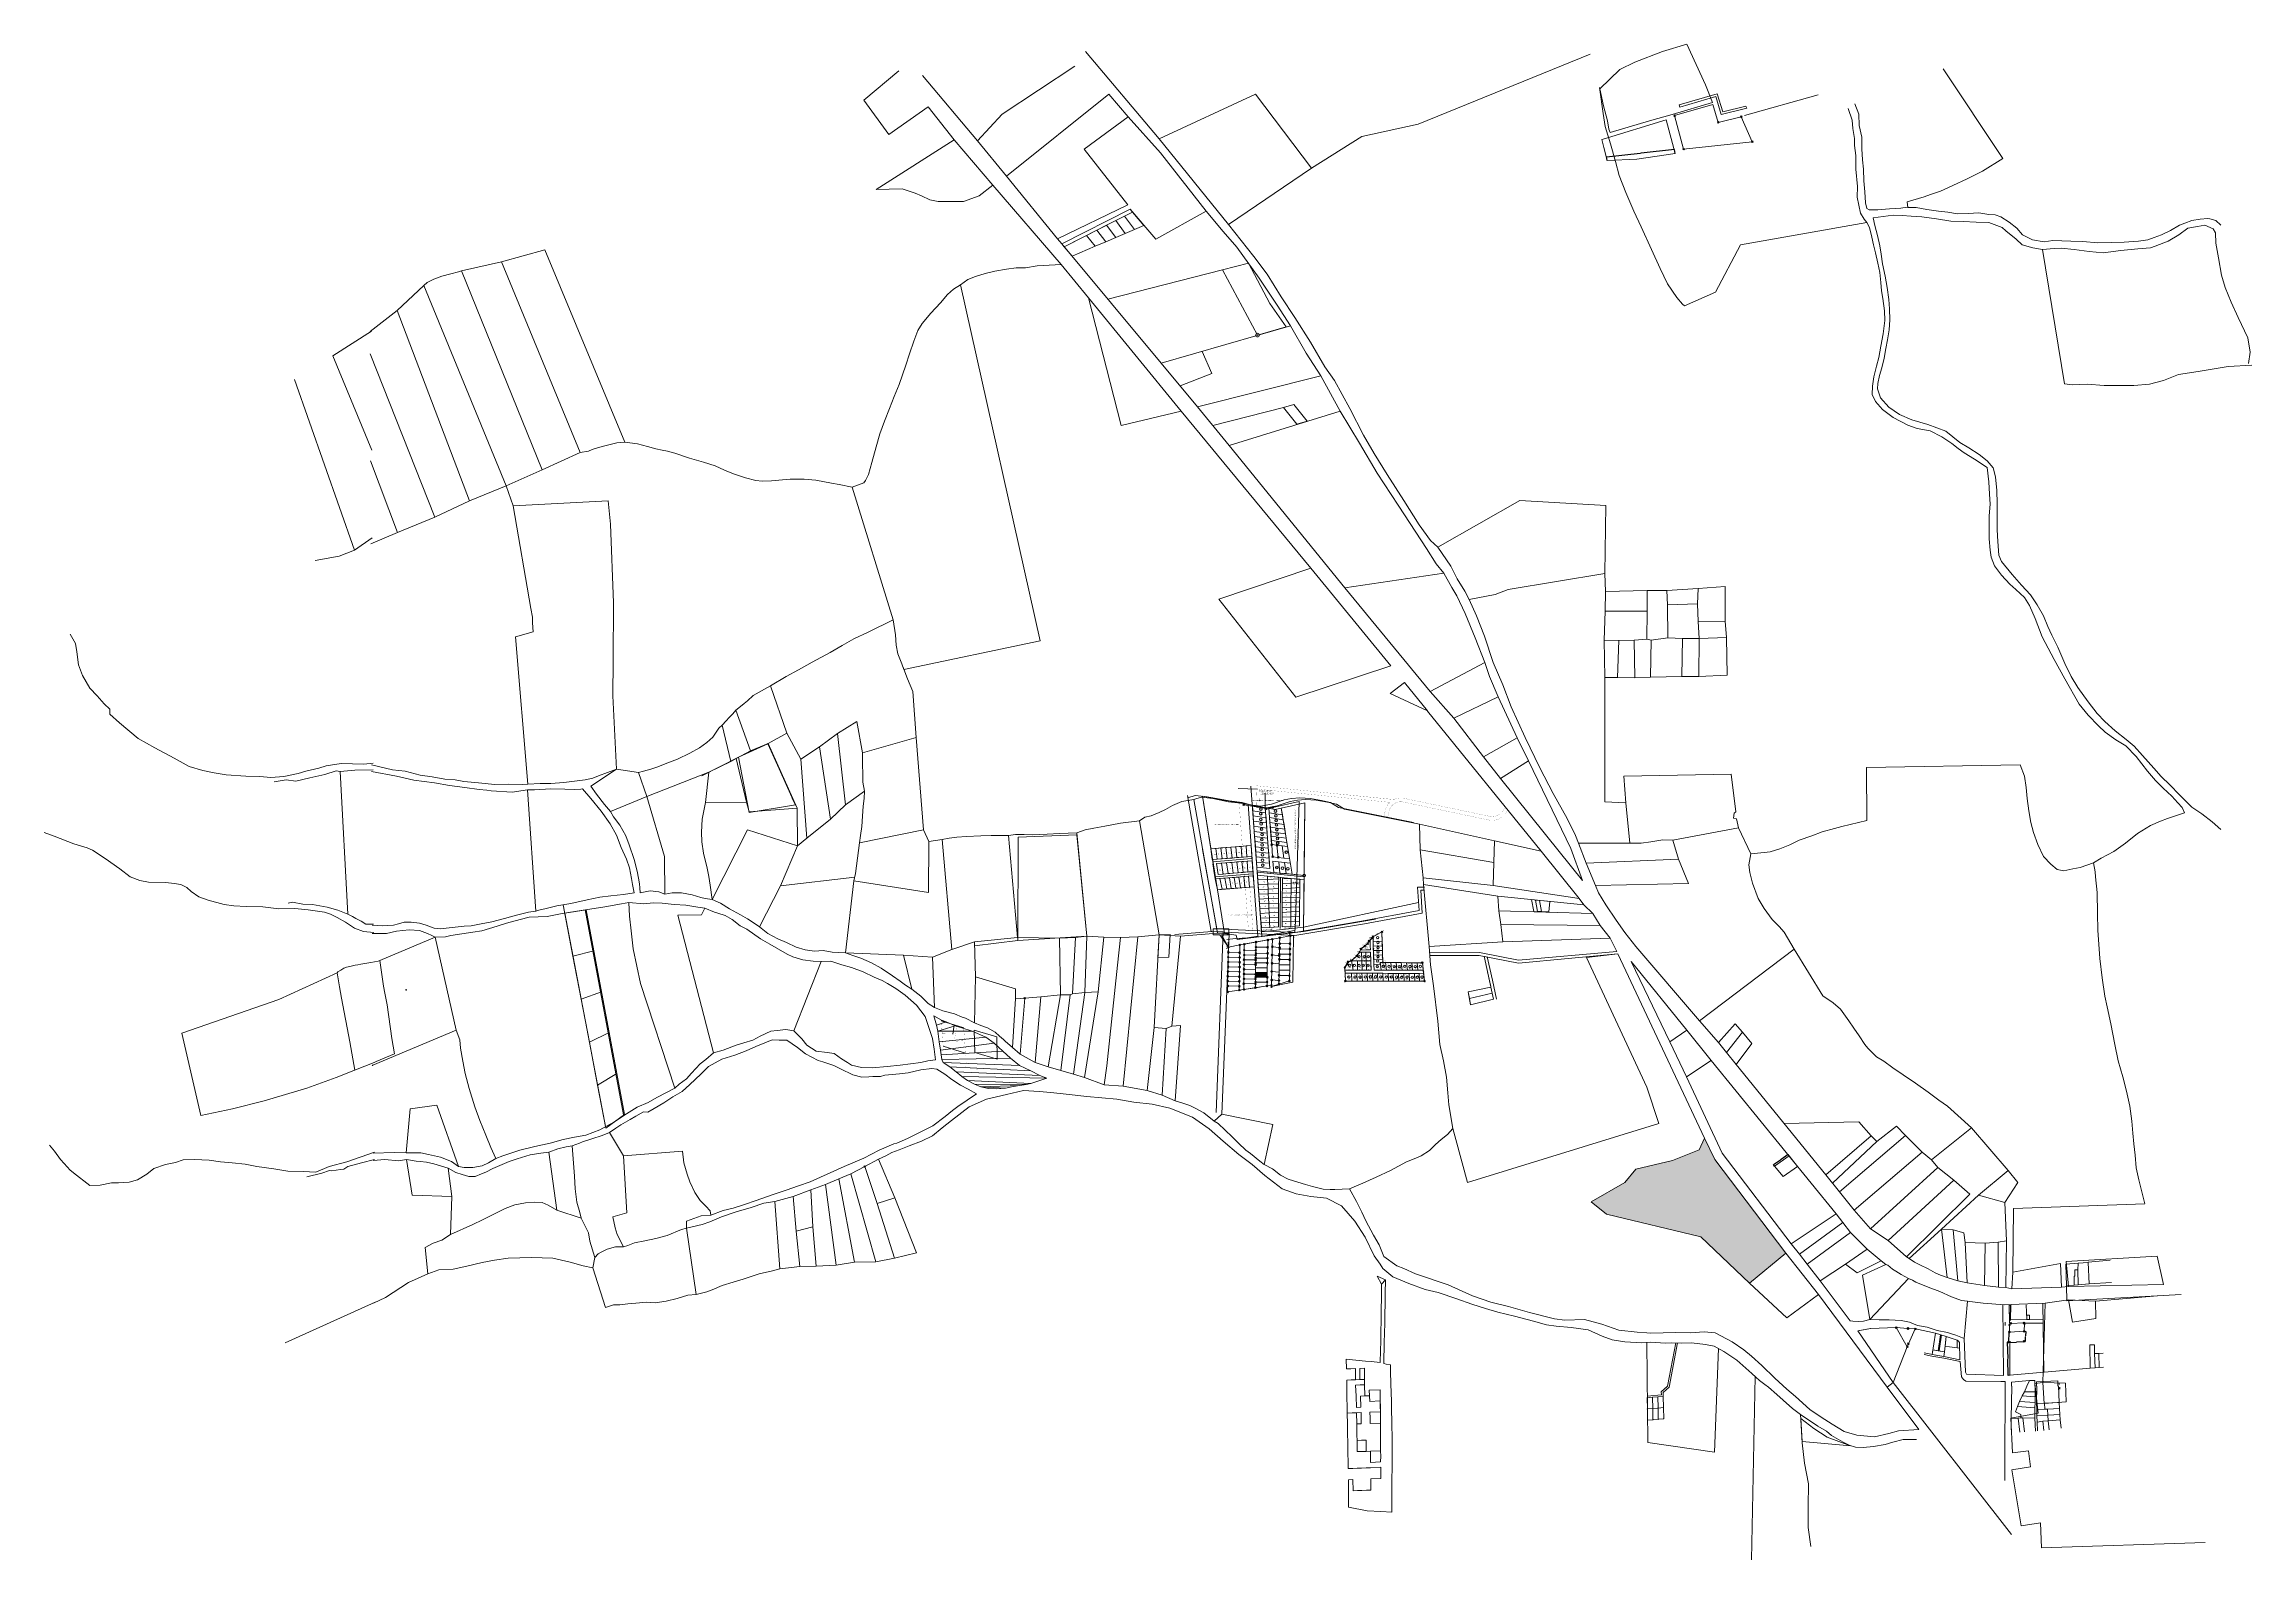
# Model space of a CAD drawing. Header units: millimetres. Extents: x 78982 to 618039, y 503579 to 1320172.
# Drawn here: x 78982 to 83127, y 503579 to 506424 of the extents above; entities outside this region: 3.
import ezdxf
from ezdxf.enums import TextEntityAlignment as Align

# ---------------------------------------------------------------- set-up
doc = ezdxf.new("R2010")
doc.units = ezdxf.units.MM
doc.header["$PDMODE"] = 35
doc.header["$PDSIZE"] = 1.5
doc.styles.add('ROMANS', font='ROMANS', dxfattribs={"height": 0.2})
doc.styles.get("Standard").update_dxf_attribs({"font": 'TCCM____.TTF'})
doc.styles.add('Style-CHAR_FAST_FONT', font='CHAR_FAST_FONT.shx')
doc.styles.add('TEXTOS', font='arial.ttf', dxfattribs={"height": 1})
doc.styles.add('TXT 300', font='arial.ttf', dxfattribs={"height": 0.06})
doc.dimstyles.new('ISO-25', dxfattribs={"dimtxt": 2.5, "dimasz": 2.5, "dimexe": 1.25, "dimexo": 0.625, "dimtad": 1, "dimtxsty": 'Standard', "dimcen": 2.5, "dimadec": 0, "dimazin": 0, "dimtfac": 1, "dimtmove": 0, "dimatfit": 3, "dimfxl": 1, "dimarcsym": 0})
doc.dimstyles.new('STANDARD$0', dxfattribs={"dimtxt": 0.6, "dimasz": 0.5, "dimexe": 0.125, "dimexo": 0.000625, "dimgap": 0.0625, "dimtad": 0, "dimzin": 1, "dimdsep": 46, "dimtxsty": 'ROMANS', "dimblk1": 'ARCHTICK', "dimblk2": 'ARCHTICK', "dimsah": 1, "dimcen": 2.5, "dimclrd": 1, "dimclre": 1, "dimclrt": 30, "dimaunit": 1, "dimadec": 0, "dimazin": 0, "dimtfac": 1, "dimtix": 1, "dimtofl": 0, "dimtmove": 1, "dimatfit": 3, "dimldrblk": 'ARCHTICK', "dimfxl": 1, "dimtolj": 1, "dimtzin": 1, "dimarcsym": 0})
pattern_1 = [(0, (0, 0), (0, 6.985), [5.08, -1.905]), (90, (0, 0), (-6.985, 4e-16), [5.08, -1.905])]

# ---------------------------------------------------------------- blocks, each defined once
blk = doc.blocks.new('*D341')
at = {"color": 0, "lineweight": -2, "transparency": 16777216}
for p, q in [((81319.5, 504757.9), (81318.9, 504757.8)), ((81320.9, 504749.7), (81320.3, 504749.6)), ((81321.1, 504752.3), (81320.6, 504755.5))]:
    blk.add_line(p, q, dxfattribs=at)
at = {"color": 0, "lineweight": 15, "transparency": 16777216}
for points in [[(81321, 504755.6), (81320.1, 504755.5), (81320.1, 504758)], [(81321.5, 504752.3), (81320.7, 504752.2), (81321.5, 504749.8)]]:
    blk.add_solid(points, dxfattribs=at)
at = {"layer": 'Defpoints', "color": 0, "lineweight": 15, "transparency": 16777216}
for p in [(81320.1, 504758), (81320.1, 504758), (81321.5, 504749.8)]:
    blk.add_point(p, dxfattribs=at)
at = {"color": 0, "lineweight": 0, "transparency": 16777216, "insert": (81323, 504754.3), "char_height": 2.5, "attachment_point": 5, "rotation": 279.8288}
blk.add_mtext('8,33', dxfattribs=at)
blk = doc.blocks.new('_ARCHTICK')
at = {"color": 0, "linetype": 'ByBlock', "const_width": 0.15}
blk.add_lwpolyline([(-0.5, -0.5), (0.5, 0.5)], dxfattribs=at)
blk = doc.blocks.new('*D334')
at = {"color": 1, "lineweight": -2, "ltscale": 0.5, "transparency": 16777216}
for p, q in [((82671.7, 504057.2), (82674.1, 504057.2)), ((82673.9, 504057.2), (82674.1, 504043.6)), ((82672, 504028.7), (82674.3, 504028.8)), ((82674.2, 504028.8), (82674.1, 504042.3))]:
    blk.add_line(p, q, dxfattribs=at)
at = {"layer": 'Defpoints', "color": 0, "lineweight": 15, "ltscale": 0.5, "transparency": 16777216}
for p in [(82671.7, 504057.2), (82673.9, 504057.2), (82672, 504028.7)]:
    blk.add_point(p, dxfattribs=at)
at = {"color": 1, "lineweight": -2, "ltscale": 0.5, "transparency": 16777216, "xscale": 0.5, "yscale": 0.5, "zscale": 0.5}
for p, rotation in [((82673.9, 504057.2), 90.55249030619999), ((82674.2, 504028.8), 270.5524903062)]:
    blk.add_blockref('_ARCHTICK', p, dxfattribs=dict(at, rotation=rotation))
at = {"color": 30, "lineweight": 0, "ltscale": 0.5, "transparency": 16777216, "insert": (82674.1, 504043), "char_height": 0.2, "attachment_point": 5, "rotation": 270.5525, "style": 'ROMANS'}
blk.add_mtext('\\A1;28.44m.', dxfattribs=at)
blk = doc.blocks.new('*D335')
at = {"color": 1, "lineweight": -2, "ltscale": 0.5, "transparency": 16777216}
for p, q in [((82670.8, 503987.2), (82667.5, 503987)), ((82667.6, 503987), (82668.7, 503956.6)), ((82669.8, 503924.8), (82668.7, 503955.3)), ((82673, 503924.9), (82669.6, 503924.8))]:
    blk.add_line(p, q, dxfattribs=at)
at = {"layer": 'Defpoints', "color": 0, "lineweight": 15, "ltscale": 0.5, "transparency": 16777216}
for p in [(82670.8, 503987.2), (82669.8, 503924.8), (82673, 503924.9)]:
    blk.add_point(p, dxfattribs=at)
at = {"color": 1, "lineweight": -2, "ltscale": 0.5, "transparency": 16777216, "xscale": 0.5, "yscale": 0.5, "zscale": 0.5}
for p, rotation in [((82667.6, 503987), 91.98395182729834), ((82669.8, 503924.8), 271.9839518272984)]:
    blk.add_blockref('_ARCHTICK', p, dxfattribs=dict(at, rotation=rotation))
at = {"color": 30, "lineweight": 0, "ltscale": 0.5, "transparency": 16777216, "insert": (82668.7, 503955.9), "char_height": 0.2, "attachment_point": 5, "rotation": 271.984, "style": 'ROMANS'}
blk.add_mtext('\\A1;62.29m.', dxfattribs=at)
blk = doc.blocks.new('*D336')
at = {"color": 1, "lineweight": -2, "ltscale": 0.5, "transparency": 16777216}
for p, q in [((82671.6, 503986.2), (82684.7, 503987)), ((82671.6, 503986.8), (82671.6, 503986.1)), ((82699, 503987.9), (82686, 503987.1)), ((82699, 503988.5), (82699, 503987.8))]:
    blk.add_line(p, q, dxfattribs=at)
at = {"layer": 'Defpoints', "color": 0, "lineweight": 15, "ltscale": 0.5, "transparency": 16777216}
for p in [(82671.6, 503986.8), (82671.6, 503986.2), (82699, 503988.5)]:
    blk.add_point(p, dxfattribs=at)
at = {"color": 1, "lineweight": -2, "ltscale": 0.5, "transparency": 16777216, "xscale": 0.5, "yscale": 0.5, "zscale": 0.5}
for p, rotation in [((82671.6, 503986.2), 183.6663460148875), ((82699, 503987.9), 3.666346014887498)]:
    blk.add_blockref('_ARCHTICK', p, dxfattribs=dict(at, rotation=rotation))
at = {"color": 30, "lineweight": 0, "ltscale": 0.5, "transparency": 16777216, "insert": (82685.3, 503987.1), "char_height": 0.2, "attachment_point": 5, "rotation": 3.6663, "style": 'ROMANS'}
blk.add_mtext('\\A1;27.46m.', dxfattribs=at)
blk = doc.blocks.new('*D337')
at = {"color": 1, "lineweight": -2, "ltscale": 0.5, "transparency": 16777216}
for p, q in [((81915.6, 506212.4), (81978.8, 506219)), ((81916.4, 506205), (81915.6, 506212.6)), ((82043.3, 506225.7), (81980.2, 506219.1)), ((82044.1, 506218.2), (82043.3, 506225.8))]:
    blk.add_line(p, q, dxfattribs=at)
at = {"layer": 'Defpoints', "color": 0, "lineweight": 15, "ltscale": 0.5, "transparency": 16777216}
for p in [(81915.6, 506212.4), (81916.4, 506205), (82044.1, 506218.2)]:
    blk.add_point(p, dxfattribs=at)
at = {"color": 1, "lineweight": -2, "ltscale": 0.5, "transparency": 16777216, "xscale": 0.5, "yscale": 0.5, "zscale": 0.5}
for p, rotation in [((81915.6, 506212.4), 185.9102953712475), ((82043.3, 506225.7), 5.910295371247569)]:
    blk.add_blockref('_ARCHTICK', p, dxfattribs=dict(at, rotation=rotation))
at = {"color": 30, "lineweight": 0, "ltscale": 0.5, "transparency": 16777216, "insert": (81979.5, 506219.1), "char_height": 0.2, "attachment_point": 5, "rotation": 5.9103, "style": 'ROMANS'}
blk.add_mtext('\\A1;128.39m.', dxfattribs=at)
blk = doc.blocks.new('*D338')
at = {"color": 1, "lineweight": -2, "ltscale": 0.5, "transparency": 16777216}
for p, q in [((82671.8, 504006.2), (82670.6, 504006.2)), ((82670.7, 504006.2), (82670.6, 503997.1)), ((82671.6, 503986.8), (82670.4, 503986.8)), ((82670.5, 503986.8), (82670.6, 503995.9))]:
    blk.add_line(p, q, dxfattribs=at)
at = {"layer": 'Defpoints', "color": 0, "lineweight": 15, "ltscale": 0.5, "transparency": 16777216}
for p in [(82671.8, 504006.2), (82670.5, 503986.8), (82671.6, 503986.8)]:
    blk.add_point(p, dxfattribs=at)
at = {"color": 1, "lineweight": -2, "ltscale": 0.5, "transparency": 16777216, "xscale": 0.5, "yscale": 0.5, "zscale": 0.5}
for p, rotation in [((82670.7, 504006.2), 89.33683772916127), ((82670.5, 503986.8), 269.3368377291613)]:
    blk.add_blockref('_ARCHTICK', p, dxfattribs=dict(at, rotation=rotation))
at = {"color": 30, "lineweight": 0, "ltscale": 0.5, "transparency": 16777216, "insert": (82670.6, 503996.5), "char_height": 0.2, "attachment_point": 5, "rotation": 89.3368, "style": 'ROMANS'}
blk.add_mtext('\\A1;19.39m.', dxfattribs=at)
blk = doc.blocks.new('*D339')
at = {"color": 1, "lineweight": -2, "ltscale": 0.5, "transparency": 16777216}
for p, q in [((82699.6, 504007.5), (82702.9, 504007.4)), ((82702.8, 504007.4), (82702.4, 503998.7)), ((82699, 503988.8), (82702.2, 503988.6)), ((82702.1, 503988.7), (82702.4, 503997.4))]:
    blk.add_line(p, q, dxfattribs=at)
at = {"layer": 'Defpoints', "color": 0, "lineweight": 15, "ltscale": 0.5, "transparency": 16777216}
for p in [(82699.6, 504007.5), (82702.8, 504007.4), (82699, 503988.8)]:
    blk.add_point(p, dxfattribs=at)
at = {"color": 1, "lineweight": -2, "ltscale": 0.5, "transparency": 16777216, "xscale": 0.5, "yscale": 0.5, "zscale": 0.5}
for p, rotation in [((82702.8, 504007.4), 87.94325389027435), ((82702.1, 503988.7), 267.9432538902743)]:
    blk.add_blockref('_ARCHTICK', p, dxfattribs=dict(at, rotation=rotation))
at = {"color": 30, "lineweight": 0, "ltscale": 0.5, "transparency": 16777216, "insert": (82702.4, 503998), "char_height": 0.2, "attachment_point": 5, "rotation": 87.9433, "style": 'ROMANS'}
blk.add_mtext('\\A1;18.77m.', dxfattribs=at)
blk = doc.blocks.new('*D340')
at = {"color": 1, "lineweight": -2, "ltscale": 0.5, "transparency": 16777216}
for p, q in [((82256.5, 504339.4), (82243.3, 504330.3)), ((82258.4, 504336.7), (82256.4, 504339.5)), ((82230.9, 504317.6), (82228.9, 504320.5)), ((82229, 504320.4), (82242.2, 504329.5))]:
    blk.add_line(p, q, dxfattribs=at)
at = {"layer": 'Defpoints', "color": 0, "lineweight": 15, "ltscale": 0.5, "transparency": 16777216}
for p in [(82258.4, 504336.7), (82229, 504320.4), (82230.9, 504317.6)]:
    blk.add_point(p, dxfattribs=at)
at = {"color": 1, "lineweight": -2, "ltscale": 0.5, "transparency": 16777216, "xscale": 0.5, "yscale": 0.5, "zscale": 0.5}
for p, rotation in [((82256.5, 504339.4), 34.73658841676522), ((82229, 504320.4), 214.7365884167653)]:
    blk.add_blockref('_ARCHTICK', p, dxfattribs=dict(at, rotation=rotation))
at = {"color": 30, "lineweight": 0, "ltscale": 0.5, "transparency": 16777216, "insert": (82242.7, 504329.9), "char_height": 0.2, "attachment_point": 5, "rotation": 34.7366, "style": 'ROMANS'}
blk.add_mtext('\\A1;33.42m.', dxfattribs=at)

msp = doc.modelspace()

# ---------------------------------------------------------------- hatches: boundary and pattern name
at = {"true_color": 0x000000}
h = msp.add_hatch(dxfattribs=at)
h.set_pattern_fill('ANGLE', color=18)
h.set_pattern_definition(pattern_1)
h.paths.add_polyline_path([(618035.279, 1320171.88), (618034.992, 1320171.881), (618034.991, 1320171.836), (618034.99, 1320171.764), (618035.28, 1320171.762)])
h = msp.add_hatch(dxfattribs=at)
h.set_pattern_fill('ANGLE', color=18)
h.set_pattern_definition(pattern_1)
h.paths.add_polyline_path([(618038.857, 1320160.887), (618038.747, 1320160.883), (618038.751, 1320160.607), (618038.861, 1320160.611)])
h = msp.add_hatch(dxfattribs=at)
h.set_pattern_fill('ANGLE', color=18, style=0)
h.set_pattern_definition(pattern_1)
h.paths.add_polyline_path([(618039.08, 1320160.758), (618039.077, 1320160.895), (618038.967, 1320160.891), (618038.972, 1320160.615), (618039.082, 1320160.619)])
at = {"lineweight": 15}
h = msp.add_hatch(color=7, dxfattribs=at)
h.dxf.hatch_style = 1
h.paths.add_polyline_path([(81278.481, 504680.966), (81256.451, 504681.118), (81256.401, 504677.623), (81256.325, 504672.094), (81278.384, 504671.86)])
h = msp.add_hatch(color=9, dxfattribs=at)
h.dxf.hatch_style = 1
h.paths.add_polyline_path([(82118.768, 504330.119), (82099.222, 504369.905), (82089.188, 504347.994), (82038.995, 504328.399), (81970.742, 504312.005), (81949.802, 504286.73), (81886.493, 504250.798), (81915.598, 504227.329), (82092.693, 504184.873), (82183.915, 504097.972), (82252.187, 504154.008)])

# ---------------------------------------------------------------- linework, layer by layer
at = {"color": 1, "lineweight": 0}
for p, q in [((80937.175, 506409.989), (81075.604, 506246.103)), ((80631.266, 506365.066), (80734.643, 506242.15)), ((80788.899, 506176.132), (80981.098, 506329.682)), ((81017.175, 506287.195), (80981.098, 506329.682)), ((81256.527, 506329.709), (81075.604, 506246.103)), ((81361.524, 506190.792), (81256.527, 506329.709)), ((80642.031, 506306.173), (80690.675, 506243.935)), ((80690.675, 506243.935), (80763.084, 506158.961)), ((80734.643, 506242.15), (80788.899, 506176.132)), ((81075.604, 506246.103), (81205.376, 506085.218)), ((80788.899, 506176.132), (80884.37, 506058.253)), ((81361.524, 506190.792), (81205.376, 506085.218)), ((80763.084, 506158.961), (80891.263, 506009.756)), ((79921.759, 506037.329), (79840.585, 506014.764)), ((80072.279, 505676.32), (79921.759, 506037.329)), ((80884.37, 506058.253), (80892.811, 506048.644)), ((80892.811, 506048.644), (81079.364, 505824.55)), ((79840.585, 506014.764), (79765.728, 505998.079)), ((79917.085, 505624.369), (79765.728, 505998.079)), ((79988.542, 505657.298), (79840.585, 506014.764)), ((80891.263, 506009.756), (80942.702, 505947.534)), ((79694.745, 505970.744), (79644.46, 505923.703)), ((79849.672, 505594.766), (79694.745, 505970.744)), ((79644.46, 505923.703), (79593.854, 505884.28)), ((79780.474, 505566.424), (79644.46, 505923.703)), ((80942.702, 505947.534), (81116.483, 505734.803)), ((79596.573, 505884.772), (79524.135, 505838.344)), ((81079.364, 505824.55), (81321.855, 505895.035)), ((79597.38, 505661.321), (79524.135, 505838.344)), ((79715.609, 505535.819), (79594.005, 505842.361)), ((79452.19, 505794.109), (79564.496, 505473.956)), ((81079.364, 505824.55), (81147.688, 505742.856)), ((81147.688, 505742.856), (81378.818, 505800.826)), ((81415.034, 505734.96), (81378.818, 505800.826)), ((81116.483, 505734.803), (81360.37, 505439.88)), ((81147.688, 505742.856), (81207.064, 505670.514)), ((81207.064, 505670.514), (81415.034, 505734.96)), ((81207.064, 505670.514), (81424.361, 505403.394)), ((79645.142, 505507.215), (79594.731, 505641.353)), ((79917.085, 505624.369), (79849.672, 505594.766)), ((79988.542, 505657.298), (79917.085, 505624.369)), ((79849.672, 505594.766), (79780.474, 505566.424)), ((79849.672, 505594.766), (79862.856, 505556.723)), ((80576.07, 505342.711), (80498.878, 505592.324)), ((79780.474, 505566.424), (79715.609, 505535.819)), ((79862.856, 505556.723), (80040.913, 505566.366)), ((79564.496, 505473.956), (79597.973, 505497.134)), ((79645.142, 505507.215), (79595.293, 505485.591)), ((79715.609, 505535.819), (79645.142, 505507.215)), ((81360.37, 505439.88), (81510.346, 505256.747)), ((81424.361, 505403.394), (81609.939, 505430.359)), ((81912.56, 505429.777), (81913.518, 505396.494)), ((81424.361, 505403.394), (81584.317, 505208.374)), ((81913.518, 505396.494), (81912.975, 505359.39)), ((81913.518, 505396.494), (81991.767, 505398.205)), ((81991.49, 505359.07), (81991.767, 505398.205)), ((81991.767, 505398.205), (82028.356, 505398.157)), ((82028.356, 505398.157), (82087.282, 505401.792)), ((82029.787, 505370.975), (82028.356, 505398.157)), ((82087.395, 505339.789), (82086.437, 505372.819)), ((82087.282, 505401.792), (82138.332, 505405.383)), ((82138.332, 505405.383), (82138.207, 505340.584)), ((81912.975, 505359.39), (81910.757, 505304.743)), ((81912.975, 505359.39), (81991.49, 505359.07)), ((81991.49, 505359.07), (81991.038, 505306.466)), ((82029.787, 505370.975), (82030.406, 505309.229)), ((82138.207, 505340.584), (82087.395, 505339.789)), ((82089.107, 505308.035), (82087.395, 505339.789)), ((82138.207, 505340.584), (82140.421, 505309.848)), ((81910.757, 505304.743), (81912.186, 505234.87)), ((81938.71, 505304.138), (81910.757, 505304.743)), ((81936.324, 505235.006), (81938.71, 505304.138)), ((81967.166, 505304.553), (81938.71, 505304.138)), ((81991.038, 505306.466), (81967.166, 505304.553)), ((81968.599, 505233.917), (81967.166, 505304.553)), ((81991.038, 505306.466), (81999.178, 505304.987)), ((81998.063, 505235.608), (81999.178, 505304.987)), ((81999.178, 505304.987), (82030.406, 505309.229)), ((82030.406, 505309.229), (82057.854, 505308.113)), ((82056.752, 505236.447), (82057.854, 505308.113)), ((82057.854, 505308.113), (82089.107, 505308.035)), ((82088.512, 505236.625), (82089.107, 505308.035)), ((82089.107, 505308.035), (82140.421, 505309.848)), ((82140.421, 505309.848), (82141.855, 505239.213)), ((81584.317, 505208.374), (81686.645, 505263.077)), ((80376.598, 505130.165), (80345.837, 505218.932)), ((81584.317, 505208.374), (81628.824, 505158.31)), ((81936.324, 505235.006), (81912.186, 505234.87)), ((81968.599, 505233.917), (81936.324, 505235.006)), ((81998.063, 505235.608), (81968.599, 505233.917)), ((82056.752, 505236.447), (81998.063, 505235.608)), ((82088.512, 505236.625), (82056.752, 505236.447)), ((82141.855, 505239.213), (82088.512, 505236.625)), ((80308.443, 505097.255), (80280.552, 505173.332)), ((81579.494, 505171.493), (81792.66, 504908.677)), ((81628.824, 505158.31), (81711.673, 505198.419)), ((81747.699, 505121.625), (81711.673, 505198.419)), ((80270.956, 505077.223), (80255.054, 505145.49)), ((80341.395, 505110.654), (80376.598, 505130.165)), ((80402.546, 505081.776), (80376.598, 505130.165)), ((80471.627, 505129.938), (80437.474, 505104.843)), ((80486.396, 504995.595), (80471.627, 505129.938)), ((81628.824, 505158.31), (81684.642, 505085.948)), ((80270.956, 505077.223), (80281.088, 505082.616)), ((80281.088, 505082.616), (80308.443, 505097.255)), ((80300.375, 505000.646), (80281.088, 505082.616)), ((80308.443, 505097.255), (80341.395, 505110.654)), ((80395.723, 504989.494), (80341.395, 505110.654)), ((80437.474, 505104.843), (80402.546, 505081.776)), ((80413.842, 504933.183), (80402.546, 505081.776)), ((80458.095, 504969.008), (80437.474, 505104.843)), ((80518.597, 505093.102), (80619.045, 505121.875)), ((80619.045, 505121.875), (80632.771, 504948.901)), ((81684.642, 505085.948), (81747.699, 505121.625)), ((81684.642, 505085.948), (81716.134, 505045.467)), ((81769.044, 505078.292), (81747.699, 505121.625)), ((79537.893, 505058.402), (79552.201, 504790.688)), ((80008.504, 505031.02), (80056.592, 505062.801)), ((80098.045, 505056.682), (80056.592, 505062.801)), ((80098.045, 505056.682), (80113.304, 505011.282)), ((80113.304, 505011.282), (80230.168, 505056.918)), ((80223.644, 504999.96), (80230.168, 505056.918)), ((80230.168, 505056.918), (80270.956, 505077.223)), ((81716.134, 505045.467), (81769.044, 505078.292)), ((81716.134, 505045.467), (81826.713, 504907.853)), ((81848.529, 504913.82), (81769.044, 505078.292)), ((79905.206, 504796.4), (79889.379, 505023.997)), ((80045.376, 504982.947), (80113.304, 505011.282)), ((80300.375, 505000.646), (80223.644, 504999.96)), ((80305.817, 504982.635), (80300.375, 505000.646)), ((80486.396, 504995.595), (80522.071, 505021.208)), ((81128.788, 505013.276), (81173.298, 504757.876)), ((81140.609, 505005.633), (81185.286, 504754.821)), ((81268.347, 504750.201), (81247.833, 505030.926)), ((81958.997, 504923.845), (81951.434, 504999.782)), ((80395.723, 504989.494), (80305.817, 504982.635)), ((80396.142, 504918.599), (80395.723, 504989.494)), ((80413.842, 504933.183), (80458.095, 504969.008)), ((80458.095, 504969.008), (80486.396, 504995.595)), ((81038.704, 504965.418), (81075.285, 504751.66)), ((81283.309, 504876.471), (81274.644, 504990.412)), ((81283.309, 504876.471), (81274.644, 504990.412)), ((81286.678, 504921.724), (81281.544, 504989.236)), ((81286.678, 504921.724), (81281.544, 504989.236)), ((81281.544, 504989.236), (81282.174, 504980.959)), ((81281.544, 504989.236), (81282.174, 504980.959)), ((81282.174, 504980.959), (81282.88, 504971.666)), ((81282.174, 504980.959), (81282.88, 504971.666)), ((81282.88, 504971.666), (81283.567, 504962.642)), ((81282.88, 504971.666), (81283.567, 504962.642)), ((81283.567, 504962.642), (81284.234, 504953.868)), ((81283.567, 504962.642), (81284.234, 504953.868)), ((81304.853, 504989.793), (81306.99, 504976.697)), ((81304.853, 504989.793), (81306.99, 504976.697)), ((81306.99, 504976.697), (81308.488, 504967.518)), ((81306.99, 504976.697), (81308.488, 504967.518)), ((81308.488, 504967.518), (81309.948, 504958.566)), ((81308.488, 504967.518), (81309.948, 504958.566)), ((81309.948, 504958.566), (81311.366, 504949.881)), ((81309.948, 504958.566), (81311.366, 504949.881)), ((81565.492, 504911.209), (81564.19, 504959.484)), ((81564.19, 504959.484), (81704.884, 504928.258)), ((80364.314, 504843.964), (80396.142, 504918.599)), ((80396.142, 504918.599), (80413.842, 504933.183)), ((80505.45, 504866.867), (80512.732, 504924.592)), ((80632.771, 504948.901), (80512.732, 504924.592)), ((80632.771, 504948.901), (80643.318, 504927.106)), ((80667.942, 504930.803), (80643.318, 504927.106)), ((80686.441, 504724.058), (80667.942, 504930.803)), ((80792.401, 504938.111), (80809.794, 504746.607)), ((80920.941, 504942.9), (80939.616, 504749.371)), ((81284.234, 504953.868), (81284.882, 504945.342)), ((81284.234, 504953.868), (81284.882, 504945.342)), ((81284.882, 504945.342), (81285.515, 504937.016)), ((81284.882, 504945.342), (81285.515, 504937.016)), ((81285.515, 504937.016), (81286.132, 504928.91)), ((81285.515, 504937.016), (81286.132, 504928.91)), ((81286.132, 504928.91), (81286.727, 504921.089)), ((81286.132, 504928.91), (81286.727, 504921.089)), ((81306.591, 504918.587), (81316.67, 504917.371)), ((81311.366, 504949.881), (81312.744, 504941.433)), ((81311.366, 504949.881), (81312.744, 504941.433)), ((81312.744, 504941.433), (81314.089, 504933.192)), ((81312.744, 504941.433), (81314.089, 504933.192)), ((81314.089, 504933.192), (81315.398, 504925.168)), ((81314.089, 504933.192), (81315.398, 504925.168)), ((81315.398, 504925.168), (81316.67, 504917.371)), ((81315.398, 504925.168), (81316.67, 504917.371)), ((81316.67, 504917.371), (81320.368, 504894.711)), ((81316.67, 504917.371), (81320.368, 504894.711)), ((81704.108, 504887.595), (81704.884, 504928.258)), ((81704.884, 504928.258), (81792.66, 504908.677)), ((81862.954, 504923.558), (81876.895, 504886.282)), ((82163.368, 504952.44), (82039.764, 504929.382)), ((82039.764, 504929.382), (82050.647, 504893.613)), ((82186.268, 504904.033), (82163.368, 504952.44)), ((81290.702, 504868.816), (81289.093, 504889.972)), ((81290.702, 504868.816), (81289.093, 504889.972)), ((81309.594, 504895.905), (81320.368, 504894.711)), ((81309.594, 504895.905), (81320.368, 504894.711)), ((81570.884, 504858.638), (81565.492, 504911.209)), ((81704.108, 504887.595), (81565.492, 504911.209)), ((81702.839, 504844.389), (81704.108, 504887.595)), ((81792.66, 504908.677), (81864.076, 504819.632)), ((81826.713, 504907.853), (81870.229, 504853.463)), ((81870.229, 504853.463), (81848.529, 504913.82)), ((81876.895, 504886.282), (82050.647, 504893.613)), ((81876.895, 504886.282), (81894.676, 504844.199)), ((82050.647, 504893.613), (82069.465, 504847.979)), ((80324.88, 504766.492), (80364.314, 504843.964)), ((80364.314, 504843.964), (80503.966, 504859.998)), ((80486.256, 504718.103), (80502.483, 504853.128)), ((80502.483, 504853.128), (80505.45, 504866.867)), ((81702.839, 504844.389), (81570.884, 504858.638)), ((81571.721, 504845.937), (81570.884, 504858.638)), ((81711.596, 504824.363), (81571.721, 504845.937)), ((81571.721, 504845.937), (81582.316, 504729.867)), ((81864.076, 504819.632), (81702.839, 504844.389)), ((82069.465, 504847.979), (81894.676, 504844.199)), ((81872.784, 504807.991), (81711.596, 504824.363)), ((81713.539, 504796.676), (81711.596, 504824.363)), ((81889.649, 504791.823), (81713.539, 504796.676)), ((81716.739, 504771.028), (81713.539, 504796.676)), ((81864.076, 504819.632), (81872.784, 504807.991)), ((81872.784, 504807.991), (81889.649, 504791.823)), ((81889.649, 504791.823), (81903.757, 504769.287)), ((81075.285, 504751.66), (81035.416, 504747.878)), ((81065.896, 504577.539), (81075.285, 504751.66)), ((81115.7, 504749.092), (81075.285, 504751.66)), ((81104.665, 504752.225), (81174.251, 504757.954)), ((81115.7, 504749.092), (81185.286, 504754.821)), ((81301.741, 504746.188), (81321.546, 504749.803)), ((81326.547, 504663.082), (81327.47, 504750.777)), ((81327.482, 504750.729), (81328.536, 504746.697)), ((81903.757, 504769.287), (81716.739, 504771.028)), ((81720.995, 504738.78), (81716.739, 504771.028)), ((81903.757, 504769.287), (81922.193, 504745.25)), ((79755.599, 504572.954), (79716.203, 504747.054)), ((80595.286, 504713.635), (80486.256, 504718.103)), ((80611.163, 504649.687), (80595.286, 504713.635)), ((80595.286, 504713.635), (80649.684, 504709.621)), ((80686.441, 504724.058), (80649.684, 504709.621)), ((80649.684, 504709.621), (80653.544, 504615.367)), ((80729.041, 504738.783), (80686.441, 504724.058)), ((80809.794, 504746.607), (80729.041, 504738.783)), ((80729.041, 504738.783), (80730.702, 504672.723)), ((80888.569, 504745.272), (80809.794, 504746.607)), ((80918.541, 504746.965), (80888.569, 504745.272)), ((80890.213, 504639.062), (80888.569, 504745.272)), ((80939.616, 504749.371), (80918.541, 504746.965)), ((80935.669, 504643.384), (80939.616, 504749.371)), ((80971.642, 504747.519), (80939.616, 504749.371)), ((80961.069, 504644.797), (80971.642, 504747.519)), ((81002.646, 504746.677), (80971.642, 504747.519)), ((81035.416, 504747.878), (81002.646, 504746.677)), ((81008.104, 504467.945), (81035.416, 504747.878)), ((81099.421, 504580.015), (81115.7, 504749.092)), ((81205.622, 504728.583), (81204.766, 504737.666)), ((81205.622, 504728.583), (81204.99, 504709.75)), ((81204.99, 504709.75), (81205.054, 504700.776)), ((81226.991, 504732.832), (81205.622, 504728.583)), ((81235.308, 504734.244), (81257.187, 504738.058)), ((81257.187, 504738.058), (81279.68, 504742.162)), ((81288.069, 504743.619), (81287.822, 504729.453)), ((81288.069, 504743.619), (81301.741, 504746.188)), ((81460.964, 504731.544), (81461.068, 504731.633)), ((81466.06, 504735.893), (81465.956, 504735.804)), ((81467.962, 504737.516), (81469.864, 504739.139)), ((81720.995, 504738.78), (81582.316, 504729.867)), ((81922.193, 504745.25), (81720.995, 504738.78)), ((81877.94, 504709.424), (81936.848, 504716.109)), ((81922.193, 504745.25), (81934.591, 504720.596)), ((81936.848, 504716.109), (82099.222, 504369.905)), ((82090.297, 504590.425), (82267.87, 504725.089)), ((80389.808, 504571.444), (80440.873, 504701.584)), ((80730.702, 504672.723), (80728.925, 504586.314)), ((81204.202, 504673.961), (81204.077, 504664.827)), ((81204.536, 504682.873), (81204.202, 504673.961)), ((81204.983, 504691.869), (81204.536, 504682.873)), ((81205.054, 504700.776), (81204.983, 504691.869)), ((81286.594, 504666.961), (81286.386, 504656.707)), ((81286.893, 504682.925), (81286.594, 504666.961)), ((81287.203, 504698.369), (81286.893, 504682.925)), ((81961.835, 504701.511), (82034.377, 504550.976)), ((82066.517, 504572.757), (81961.835, 504701.511)), ((80800.086, 504540.466), (80805.644, 504631.978)), ((80823.171, 504632.84), (80805.612, 504631.455)), ((80814.644, 504527.843), (80823.171, 504632.84)), ((80853.138, 504635.295), (80823.171, 504632.84)), ((80842.941, 504511.993), (80853.138, 504635.295)), ((80853.138, 504635.295), (80890.213, 504639.062)), ((80890.213, 504639.062), (80867.128, 504503.743)), ((80890.213, 504639.062), (80908.252, 504639.163)), ((80890.545, 504496.76), (80908.252, 504639.163)), ((80913.068, 504641.223), (80935.669, 504643.384)), ((80935.669, 504643.384), (80914.722, 504490.289)), ((80935.087, 504483.797), (80961.069, 504644.797)), ((80961.069, 504644.797), (80935.669, 504643.384)), ((81203.957, 504655.771), (81203.862, 504644.653)), ((81203.862, 504644.653), (81225.96, 504647.881)), ((81204.077, 504664.827), (81203.957, 504655.771)), ((81225.96, 504647.881), (81234.553, 504649.089)), ((81234.553, 504649.089), (81278.181, 504655.698)), ((81278.181, 504655.698), (81286.386, 504656.707)), ((81286.363, 504654.453), (81326.547, 504663.082)), ((81286.386, 504656.707), (81286.363, 504654.453)), ((82090.297, 504590.425), (82125.603, 504549.457)), ((79755.599, 504572.954), (79598.827, 504506.764)), ((81065.896, 504577.539), (81053.125, 504459.813)), ((81088.774, 504575.89), (81065.896, 504577.539)), ((81080.875, 504450.567), (81088.774, 504575.89)), ((81099.421, 504580.015), (81088.774, 504575.89)), ((82034.377, 504550.976), (82066.517, 504572.757)), ((82034.377, 504550.976), (82065.763, 504485.338)), ((82111.825, 504516.091), (82066.517, 504572.757)), ((82125.603, 504549.457), (82140.45, 504530.737)), ((82140.45, 504530.737), (82170.716, 504568.77)), ((80800.086, 504540.466), (80814.644, 504527.843)), ((80814.644, 504527.843), (80842.941, 504511.993)), ((80842.941, 504511.993), (80867.128, 504503.743)), ((80867.128, 504503.743), (80890.545, 504496.76)), ((82065.763, 504485.338), (82111.825, 504516.091)), ((82346.779, 504227.979), (82111.825, 504516.091)), ((82140.45, 504530.737), (82158.624, 504508.223)), ((82158.624, 504508.223), (82327.035, 504301.307)), ((80890.545, 504496.76), (80914.722, 504490.289)), ((80914.722, 504490.289), (80935.087, 504483.797)), ((80935.087, 504483.797), (80972.519, 504470.032)), ((80972.519, 504470.032), (81008.104, 504467.945)), ((81008.104, 504467.945), (81053.125, 504459.813)), ((81053.125, 504459.813), (81080.875, 504450.567)), ((81080.875, 504450.567), (81105.582, 504440.288)), ((80069.774, 504336.874), (80043.344, 504380.686)), ((81193.391, 504415.117), (81178.985, 504402.076)), ((81654.552, 504287.1), (82013.685, 504397.63)), ((82525.566, 504329.107), (82600.929, 504389.248)), ((82669.752, 504309.082), (82600.929, 504389.248)), ((79944.604, 504234.777), (79929.476, 504343.961)), ((82422.71, 504363.849), (82339.96, 504285.37)), ((82352.886, 504269.434), (82476.764, 504375.081)), ((82380.276, 504235.029), (82507.948, 504343.746)), ((82476.764, 504375.081), (82507.948, 504343.746)), ((82507.948, 504343.746), (82525.566, 504329.107)), ((79673.072, 504263.233), (79662.515, 504329.751)), ((79747.282, 504260.348), (79740.613, 504313.928)), ((80473.771, 504293.917), (80448.936, 504282.85)), ((80496.332, 504302.938), (80473.771, 504293.917)), ((80503.156, 504137.04), (80473.771, 504293.917)), ((80496.332, 504302.938), (80522.675, 504316.809)), ((80543.805, 504137.778), (80496.332, 504302.938)), ((80548.254, 504330.929), (80522.675, 504316.809)), ((80545.697, 504247.565), (80522.675, 504316.809)), ((80548.254, 504330.929), (80579.428, 504258.174)), ((82327.035, 504301.307), (82352.886, 504269.434)), ((82411.227, 504200.136), (82537.591, 504315.198)), ((82525.566, 504329.107), (82537.591, 504315.198)), ((82537.591, 504315.198), (82567.462, 504290.972)), ((82613.618, 504262.771), (82669.752, 504309.082)), ((82687.669, 504286.821), (82669.752, 504309.082)), ((79747.282, 504260.348), (79673.072, 504263.233)), ((79745.163, 504188.93), (79747.282, 504260.348)), ((80388.341, 504260.655), (80353.84, 504251.313)), ((80421.553, 504273.04), (80388.341, 504260.655)), ((80394.062, 504195.38), (80388.341, 504260.655)), ((80448.936, 504282.85), (80421.553, 504273.04)), ((80425.52, 504203.689), (80421.553, 504273.04)), ((80469.139, 504131.766), (80448.936, 504282.85)), ((80579.428, 504258.174), (80545.697, 504247.565)), ((80579.428, 504258.174), (80619.677, 504154.722)), ((82352.886, 504269.434), (82380.276, 504235.029)), ((82444.389, 504177.96), (82567.462, 504290.972)), ((82544.12, 504199.105), (82613.618, 504262.771)), ((82613.618, 504262.771), (82663.243, 504249.583)), ((82663.243, 504249.583), (82687.669, 504286.821)), ((79944.604, 504234.777), (79990.427, 504220.043)), ((80363.479, 504125.073), (80353.84, 504251.313)), ((80578.827, 504144.836), (80545.697, 504247.565)), ((82261.991, 504171.851), (82346.779, 504227.979)), ((82277.607, 504152.118), (82359.07, 504211.785)), ((82359.07, 504211.785), (82346.779, 504227.979)), ((82373.664, 504193.063), (82359.07, 504211.785)), ((82380.276, 504235.029), (82411.227, 504200.136)), ((82666.21, 504177.431), (82663.243, 504249.583)), ((80205.978, 504076.412), (80187.964, 504201.08)), ((80425.52, 504203.689), (80394.062, 504195.38)), ((80400.804, 504129.349), (80394.062, 504195.38)), ((80431.548, 504129.522), (80425.52, 504203.689)), ((82261.991, 504171.851), (82277.607, 504152.118)), ((82291.945, 504133.648), (82373.664, 504193.063)), ((82404.595, 504161.473), (82373.664, 504193.063)), ((82411.227, 504200.136), (82444.389, 504177.96)), ((82444.389, 504177.96), (82478.363, 504147.404)), ((82483.971, 504144.386), (82544.12, 504199.105)), ((82554.821, 504108.193), (82544.12, 504199.105)), ((82544.12, 504199.105), (82566.231, 504198.213)), ((82566.231, 504198.213), (82586.084, 504192.481)), ((82574.929, 504102.208), (82566.231, 504198.213)), ((82586.084, 504192.481), (82588.733, 504174.199)), ((82588.733, 504174.199), (82592.483, 504098.495)), ((82588.733, 504174.199), (82626.344, 504173.141)), ((82625.291, 504093.343), (82626.344, 504173.141)), ((82626.344, 504173.141), (82650.471, 504175.055)), ((82650.471, 504175.055), (82666.21, 504177.431)), ((82651.48, 504090.187), (82650.471, 504175.055)), ((82665.202, 504090.01), (82666.21, 504177.431)), ((80016.019, 504145.986), (80012.069, 504126.397)), ((80400.804, 504129.349), (80363.479, 504125.073)), ((80431.548, 504129.522), (80400.804, 504129.349)), ((80469.139, 504131.766), (80431.548, 504129.522)), ((80503.156, 504137.04), (80469.139, 504131.766)), ((80543.805, 504137.778), (80503.156, 504137.04)), ((80578.827, 504144.836), (80543.805, 504137.778)), ((80619.677, 504154.722), (80578.827, 504144.836)), ((82252.187, 504154.008), (82183.915, 504097.972)), ((82252.187, 504154.008), (82313.119, 504076.338)), ((82277.607, 504152.118), (82291.945, 504133.648)), ((82291.945, 504133.648), (82316.269, 504102.275)), ((82316.269, 504102.275), (82363.852, 504133.545)), ((82363.852, 504133.545), (82404.595, 504161.473)), ((82431.402, 504139.77), (82404.595, 504161.473)), ((82440.082, 504132.958), (82431.402, 504139.77)), ((82478.363, 504147.404), (82483.971, 504144.386)), ((82800.666, 504135.16), (82800.613, 504123.023)), ((82800.666, 504135.16), (82800.613, 504123.023)), ((82800.666, 504135.16), (82819.551, 504136.57)), ((82800.666, 504135.16), (82819.551, 504136.57)), ((82819.551, 504136.57), (82819.696, 504137.536)), ((82819.551, 504136.57), (82819.696, 504137.536)), ((82819.551, 504136.57), (82821.507, 504096.415)), ((82819.551, 504136.57), (82821.507, 504096.415)), ((82819.696, 504137.536), (82860.811, 504141.293)), ((82819.696, 504137.536), (82860.811, 504141.293)), ((80035.63, 504052.074), (80012.069, 504126.397)), ((82409.949, 504029.364), (82482.415, 504106.769)), ((82554.821, 504108.193), (82574.929, 504102.208)), ((82574.929, 504102.208), (82592.483, 504098.495)), ((82592.483, 504098.495), (82625.291, 504093.343)), ((82625.291, 504093.343), (82651.48, 504090.187)), ((82651.48, 504090.187), (82665.202, 504090.01)), ((82665.202, 504090.01), (82676.65, 504087.534)), ((82678.244, 504118.799), (82676.65, 504087.534)), ((82676.65, 504087.534), (82769.375, 504090.343)), ((82769.375, 504090.343), (82782.581, 504091.434)), ((82793.381, 504094.378), (82778.864, 504093.052)), ((82793.381, 504094.378), (82778.864, 504093.052)), ((82782.581, 504091.434), (82961.436, 504095.237)), ((82793.399, 504110.731), (82793.381, 504094.378)), ((82793.399, 504110.731), (82793.381, 504094.378)), ((82800.997, 504094.841), (82793.381, 504094.378)), ((82800.997, 504094.841), (82793.381, 504094.378)), ((82794.465, 504110.891), (82793.399, 504110.731)), ((82794.465, 504110.891), (82793.399, 504110.731)), ((82794.773, 504122.827), (82794.465, 504110.891)), ((82794.773, 504122.827), (82794.465, 504110.891)), ((82800.613, 504123.023), (82794.773, 504122.827)), ((82800.613, 504123.023), (82794.773, 504122.827)), ((82800.613, 504123.023), (82800.997, 504094.841)), ((82800.613, 504123.023), (82800.997, 504094.841)), ((82821.507, 504096.415), (82800.997, 504094.841)), ((82821.507, 504096.415), (82800.997, 504094.841)), ((82863.343, 504099.01), (82821.507, 504096.415)), ((82863.343, 504099.01), (82821.507, 504096.415)), ((79434.268, 503985.591), (79603.153, 504062.324)), ((82313.119, 504076.338), (82442.204, 503902.743)), ((82738.808, 504060.44), (82734.496, 503911.137)), ((82738.808, 504060.44), (82782.984, 504066.279)), ((82782.984, 504066.279), (82833.559, 504064.277)), ((82833.559, 504064.277), (82949.617, 504074.333)), ((82411.573, 504012.602), (82387.461, 504008.146)), ((82387.461, 504008.146), (82453.331, 503911.7)), ((82125.883, 503974.956), (82118.163, 503780.785)), ((82453.331, 503911.7), (82480.122, 503978.501)), ((82822.612, 503982.082), (82831.539, 503982.415)), ((82823.411, 503938.502), (82822.612, 503982.082)), ((82831.539, 503982.415), (82831.81, 503965.748)), ((82831.81, 503965.748), (82839.982, 503966.123)), ((82831.81, 503965.748), (82832.885, 503939.236)), ((82839.982, 503966.123), (82847.665, 503966.477)), ((82840.346, 503939.813), (82839.982, 503966.123)), ((82194.555, 503922.35), (82187.803, 503578.516)), ((82832.885, 503939.236), (82823.411, 503938.502)), ((82840.346, 503939.813), (82832.885, 503939.236)), ((82848.446, 503940.441), (82840.346, 503939.813)), ((82453.331, 503911.7), (82442.204, 503902.743)), ((82442.204, 503902.743), (82501.877, 503823.034)), ((82453.331, 503911.7), (82675.747, 503626.051)), ((82675.177, 503843.746), (82676.25, 503904.532)), ((82675.539, 503904.3), (82675.68, 503912.308)), ((82675.68, 503912.308), (82709.337, 503915.197)), ((82696.049, 503886.107), (82690.871, 503875.621)), ((82699.925, 503893.935), (82696.049, 503886.107)), ((82696.049, 503886.107), (82720.104, 503884.535)), ((82699.925, 503893.935), (82704.894, 503904.638)), ((82699.925, 503893.935), (82720.22, 503893.98)), ((82704.319, 503904.389), (82709.337, 503915.197)), ((82709.337, 503915.197), (82719.777, 503915.25)), ((82719.777, 503915.25), (82719.641, 503904.436)), ((82720.104, 503884.535), (82719.969, 503873.661)), ((82720.22, 503893.98), (82720.104, 503884.535)), ((82720.355, 503904.695), (82720.22, 503893.98)), ((82722.493, 503904.445), (82722.546, 503912.693)), ((82722.546, 503912.693), (82762.512, 503914.639)), ((82722.999, 503871.973), (82723.208, 503904.706)), ((82762.512, 503914.639), (82763.018, 503904.571)), ((82763.749, 503904.857), (82765.314, 503873.741)), ((82674.947, 503822.309), (82675.177, 503843.746)), ((82675.177, 503843.746), (82688.405, 503844.297)), ((82687.025, 503866.372), (82683.124, 503856.638)), ((82683.124, 503856.638), (82693.543, 503851.279)), ((82687.025, 503866.372), (82690.871, 503875.621)), ((82687.025, 503866.372), (82719.852, 503864.127)), ((82688.405, 503844.297), (82693.623, 503844.972)), ((82691.433, 503818.401), (82688.405, 503844.297)), ((82690.871, 503875.621), (82719.969, 503873.661)), ((82693.543, 503851.279), (82693.623, 503844.972)), ((82693.623, 503844.972), (82697.295, 503845.005)), ((82700.125, 503818.911), (82697.295, 503845.005)), ((82697.295, 503845.005), (82719.612, 503844.747)), ((82719.852, 503864.127), (82719.612, 503844.747)), ((82719.612, 503844.747), (82720.831, 503820.126)), ((82719.969, 503873.661), (82719.852, 503864.127)), ((82722.999, 503871.973), (82737.939, 503872.439)), ((82723.237, 503860.438), (82722.999, 503871.973)), ((82723.237, 503860.438), (82738.127, 503861.244)), ((82723.482, 503848.525), (82723.237, 503860.438)), ((82744.141, 503850.167), (82723.482, 503848.525)), ((82723.716, 503837.109), (82723.482, 503848.525)), ((82723.716, 503837.109), (82734.701, 503838.649)), ((82734.701, 503838.649), (82744.44, 503839.751)), ((82734.701, 503838.649), (82736.581, 503821.547)), ((82765.314, 503873.741), (82737.939, 503872.439)), ((82738.127, 503861.244), (82737.939, 503872.439)), ((82743.662, 503861.244), (82738.127, 503861.244)), ((82743.662, 503861.244), (82765.865, 503862.705)), ((82743.662, 503861.244), (82744.141, 503850.167)), ((82744.141, 503850.167), (82766.426, 503851.51)), ((82744.141, 503850.167), (82744.44, 503839.751)), ((82744.44, 503839.751), (82766.95, 503841.024)), ((82746.709, 503822.425), (82744.44, 503839.751)), ((82765.314, 503873.741), (82765.865, 503862.705)), ((82765.865, 503862.705), (82766.426, 503851.51)), ((82766.426, 503851.51), (82766.95, 503841.024)), ((82766.95, 503841.024), (82769.317, 503825.945)), ((82724.786, 503820.522), (82723.716, 503837.109))]:
    msp.add_line(p, q, dxfattribs=at)
at = {"color": 1, "lineweight": 0, "ltscale": 0.5}
for p, q in [((81259.029, 504991.556), (81265.342, 504990.48)), ((81563.806, 504797.148), (81560.796, 504841.159)), ((81560.796, 504841.159), (81573.649, 504841.159)), ((81569.573, 504792.669), (81566.629, 504835.711)), ((81566.629, 504835.711), (81573.649, 504835.711)), ((81455.408, 504777.218), (81563.806, 504797.148)), ((81460.796, 504772.67), (81569.573, 504792.669)), ((81460.796, 504772.67), (81330.208, 504750.557)), ((81330.461, 504755.939), (81331.275, 504777.549)), ((81455.408, 504777.218), (81330.461, 504755.939)), ((81205.622, 504728.583), (81201.709, 504726.361)), ((81205.622, 504728.583), (81202.747, 504731.382)), ((81202.747, 504731.382), (81205.622, 504728.583)), ((82660.744, 503924.785), (82659.468, 504057.055)), ((82672.028, 504022.481), (82671.693, 504057.173)), ((82410.773, 504012.525), (82387.481, 504008.117)), ((82459.353, 504014.538), (82410.773, 504012.525)), ((82459.356, 504014.586), (82461.32, 504016.123)), ((82551.188, 503979.483), (82559.538, 503978.376)), ((82586.747, 503994.276), (82589.47, 503930.995)), ((82672.968, 503924.903), (82672.403, 503983.585)), ((82589.47, 503930.995), (82591.52, 503926.859)), ((82591.52, 503926.859), (82660.744, 503924.785))]:
    msp.add_line(p, q, dxfattribs=at)
at = {"color": 1, "lineweight": 0, "ltscale": 0.1}
msp.add_line((81442.686, 504702.126), (81442.664, 504702.325), dxfattribs=at)
at = {"color": 1, "lineweight": 0, "ltscale": 0.5, "flags": 128}
for points in [[(82114.52, 506314.094), (82101.496, 506347.13), (82066.242, 506423.626), (82020.762, 506410.096), (81968.781, 506390.105), (81940.28, 506376.297), (81902.886, 506339.876), (81909.686, 506307.972), (81917.188, 506279.608), (81920.011, 506264.263), (81922.069, 506257.772), (81995.959, 506279.696), (82038.369, 506291.79)], [(82044.097, 506218.246), (81972.221, 506207.746), (81916.392, 506205.026), (81910.481, 506229.364), (81906.519, 506244.418), (81909.133, 506245.057), (82027.265, 506281.273)], [(80958.487, 506074.375), (80976.677, 506083.595), (80993.887, 506060.555), (80975.107, 506052.575)], [(80911.937, 506025.665), (80897.277, 506043.275), (80939.337, 506064.655), (80955.397, 506044.185)], [(81243.217, 506012.353), (81194.306, 505999.865), (81260.098, 505877.535), (81313.627, 505892.934), (81283.551, 505936.574)], [(81194.306, 505999.865), (81243.217, 506012.353), (81283.551, 505936.574), (81313.627, 505892.934), (81260.098, 505877.535)], [(81309.004, 505741.762), (81328.16, 505747.51), (81353.528, 505716.196), (81334.179, 505710.293)], [(80285.726, 505085.098), (80340.437, 505110.214), (80386.344, 505009.372), (80386.82, 505006.969), (80392.455, 504995.698), (80305.903, 504981.553)], [(80939.616, 504749.371), (80809.869, 504741.262), (80810.823, 504934.759), (80920.735, 504939.177)], [(80939.616, 504749.371), (80809.869, 504741.262), (80810.823, 504934.759), (80920.735, 504939.177)], [(81309.594, 504895.905), (81298.989, 504897.081), (81296.663, 504919.785), (81306.591, 504918.587)], [(81309.594, 504895.905), (81306.591, 504918.587), (81296.663, 504919.785), (81298.989, 504897.081)], [(79959.43, 504792.423), (79999.563, 504798.762), (80071.316, 504414.372), (80036.474, 504388.849)], [(79959.43, 504792.423), (79999.563, 504798.762), (80013.913, 504721.89), (79974.839, 504711.711)], [(81075.285, 504751.66), (81096.43, 504752.106), (81093.746, 504710.092), (81073.007, 504709.421)], [(79990.247, 504630.998), (80028.262, 504645.018), (80013.913, 504721.89), (79974.839, 504711.711)], [(81287.822, 504729.453), (81288.069, 504743.619), (81301.741, 504746.188), (81301.639, 504735.365), (81301.569, 504727.933)], [(81472.209, 504719.424), (81472.71, 504703.132), (81455.93, 504703.087), (81455.439, 504719.266)], [(81478.116, 504713.63), (81477.582, 504730.962), (81494.573, 504730.734), (81495.03, 504713.96)], [(81478.649, 504696.298), (81478.116, 504713.63), (81495.026, 504713.96), (81495.41, 504699.755), (81490.61, 504699.788), (81490.906, 504696.973)], [(79532.127, 504680.645), (79533.437, 504682.455), (79538.737, 504685.505), (79544.677, 504688.955), (79549.877, 504690.885), (79556.107, 504692.225), (79565.807, 504694.765), (79570.737, 504695.625), (79576.547, 504696.655), (79595.347, 504699.525), (79608.807, 504702.205), (79612.297, 504703.265), (79619.347, 504655.635), (79621.807, 504642.385), (79625.807, 504620.145), (79635.047, 504557.205), (79639.777, 504528.155), (79605.577, 504513.875), (79601.797, 504512.325), (79587.457, 504506.425), (79565.567, 504497.795), (79555.787, 504551.175), (79540.187, 504632.765), (79536.657, 504654.245)], [(81286.594, 504666.961), (81286.893, 504682.925), (81300.655, 504681.485), (81300.591, 504675.5), (81300.338, 504665.982)], [(81448.063, 504685.554), (81424.268, 504685.614), (81424.04, 504690.42), (81428.782, 504697.569), (81430.181, 504700.602), (81436.442, 504703.035), (81447.73, 504703.065)], [(81424.543, 504679.651), (81446.529, 504679.595), (81447.246, 504665.016), (81425.216, 504665.016)], [(81446.529, 504679.595), (81456.259, 504679.571), (81456.976, 504665.016), (81447.246, 504665.016)], [(81456.463, 504685.532), (81448.063, 504685.554), (81447.73, 504703.065), (81455.93, 504703.087)], [(81473.253, 504685.49), (81456.463, 504685.532), (81455.93, 504703.087), (81472.71, 504703.132)], [(81456.259, 504679.571), (81465.999, 504679.546), (81466.706, 504665.016), (81456.976, 504665.016)], [(81465.999, 504679.546), (81485.539, 504679.497), (81486.246, 504665.016), (81466.706, 504665.016)], [(81502.012, 504685.417), (81478.982, 504685.476), (81478.649, 504696.298), (81490.906, 504696.973), (81490.61, 504699.788), (81500.504, 504699.719)], [(81485.539, 504679.497), (81505.179, 504679.447), (81505.886, 504665.016), (81486.246, 504665.016)], [(81524.919, 504679.398), (81505.179, 504679.447), (81505.886, 504665.016), (81525.626, 504665.016)], [(81505.179, 504679.447), (81524.919, 504679.398), (81525.626, 504665.016), (81505.886, 504665.016)], [(81521.711, 504685.368), (81511.851, 504685.393), (81510.344, 504699.652), (81520.204, 504699.586)], [(81541.501, 504685.318), (81531.591, 504685.343), (81530.094, 504699.519), (81540.004, 504699.452)], [(81551.431, 504685.293), (81541.501, 504685.318), (81540.004, 504699.452), (81549.944, 504699.385)], [(81561.391, 504685.268), (81551.431, 504685.293), (81549.943, 504699.39), (81559.883, 504699.318)], [(80005.655, 504550.286), (80042.612, 504568.145), (80028.262, 504645.018), (79990.247, 504630.998)], [(81698.287, 504653.775), (81700.88, 504642.366), (81657.844, 504632.313), (81655.878, 504644.556)], [(81700.88, 504642.366), (81703.473, 504630.957), (81659.81, 504620.07), (81657.844, 504632.313)], [(80021.064, 504469.573), (80056.961, 504491.273), (80042.612, 504568.145), (80005.655, 504550.286)], [(80036.474, 504388.849), (80071.316, 504414.372), (80056.961, 504491.273), (80021.064, 504469.573)], [(82258.377, 504336.655), (82230.917, 504317.615), (82246.887, 504297.995), (82274.297, 504316.855)], [(82459.353, 504014.538), (82481.412, 504012.611), (82481.476, 504013.196), (82495.167, 504012.008), (82482.136, 503984.179), (82480.127, 503978.523), (82459.353, 504014.538)], [(82700.154, 504021.985), (82699.344, 504023.335), (82674.074, 504022.215), (82672.034, 504019.185), (82671.812, 504006.178), (82699.634, 504007.526), (82699.634, 504007.526)], [(82709.689, 504029.561), (82704.889, 504029.512), (82704.433, 504037.699), (82709.833, 504037.699)], [(82526.917, 503964.001), (82548.937, 503959.894), (82549.989, 503968.782), (82528.358, 503972.834)], [(82011.742, 503884.488), (82001.7, 503883.61), (82002.177, 503862.615), (82012.218, 503863.494)], [(82021.784, 503885.367), (82011.742, 503884.488), (82012.218, 503863.494), (82022.26, 503864.372)], [(82373.73, 503792.654), (82282.759, 503800.74), (82280.099, 503843.557), (82304.753, 503824.847), (82329.757, 503808.912)]]:
    msp.add_lwpolyline(points, close=True, dxfattribs=at)
at = {"color": 1, "lineweight": 0}
for points in [[(80586.749, 506373.71), (80520.761, 506318.195), (80567.891, 506254.17), (80642.031, 506306.173)], [(80734.643, 506242.15), (80780.846, 506291.962), (80917.012, 506382.177)], [(81884.439, 506404.906), (81561.762, 506273.745), (81456.199, 506250.534), (81361.524, 506190.792)], [(82547.515, 506377.131), (82659.543, 506209.285), (82621.319, 506184.929), (82592.69, 506171.045), (82565.831, 506158.442), (82542.52, 506147.384), (82524.009, 506141.181), (82511.584, 506136.791), (82479.879, 506127.465), (82480.955, 506117.306)], [(81902.343, 506341.987), (81909.236, 506293.49), (81913.193, 506268.863), (81922.784, 506236.645), (81932.383, 506203.156), (81939.398, 506177.022), (81951.527, 506145.326), (81966.728, 506109.836), (81980.365, 506080.944), (82000.183, 506038.11), (82016.147, 506002.37), (82029.785, 505973.478), (82047.212, 505948.165), (82058.214, 505935.267), (82061.533, 505932.49), (82120.075, 505958.231), (82166.81, 506047.18), (82403.88, 506088.92)], [(82174.492, 506289.994), (82312.774, 506328.29)], [(80884.37, 506058.253), (81016.625, 506122.272), (80934.954, 506226.761), (81017.175, 506287.195)], [(81163.557, 506110.394), (81078.045, 506219.943), (81017.175, 506287.195)], [(82403.88, 506088.92), (82399.271, 506094.992), (82392.596, 506106.644), (82386.321, 506136.594), (82386.458, 506156.416), (82383.725, 506188.927), (82383.826, 506214.847), (82380.921, 506233.381), (82380.843, 506246.594), (82377.683, 506265.381), (82376.83, 506280.877), (82368.824, 506302.686)], [(82381.731, 506311.398), (82388.958, 506292.38), (82389.846, 506271.04), (82394.55, 506248.959), (82394.932, 506227.361), (82396.07, 506206.784), (82397.698, 506189.26), (82398.591, 506167.157), (82400.492, 506146.33), (82401.374, 506126.006), (82403.978, 506115.348), (82408.821, 506112.834), (82425.085, 506112.417), (82446.671, 506114.318), (82458.864, 506114.895), (82468.259, 506115.964), (82479.683, 506117.553), (82480.955, 506117.306)], [(80690.675, 506243.935), (80544.362, 506151.122), (80592.886, 506152.157), (80617.325, 506144.163), (80629.297, 506139.149), (80644.59, 506131.103), (80660.613, 506128.398), (80680.94, 506128.513), (80708.127, 506128.412), (80737.54, 506138.742), (80763.084, 506158.961)], [(80892.811, 506048.644), (81021.248, 506113.912), (81069.349, 506057.516), (81163.557, 506110.394)], [(81321.855, 505895.035), (81296.979, 505933.774), (81263.397, 505984.154), (81221.379, 506042.871), (81195.545, 506071.949), (81163.557, 506110.394)], [(81205.376, 506085.218), (81252.993, 506024.753), (81278.341, 505992.115), (81304.766, 505949.065), (81330.149, 505910.328), (81359.897, 505863.993), (81386.847, 505818.15), (81404.53, 505792.585), (81433.554, 505739.638), (81459.002, 505689.975), (81479.282, 505655.022), (81503.652, 505615.772), (81534.939, 505566.904), (81563.665, 505521.58), (81584.673, 505492.221), (81598.47, 505479.339)], [(82403.88, 506088.92), (82409.273, 506079.294), (82413.699, 506061.277), (82416.579, 506046.808), (82420.733, 506031.839), (82424.912, 506012.55), (82428.319, 505995.035), (82430.207, 505976.496), (82431.571, 505960.748), (82433.943, 505946.277), (82437.637, 505923.174), (82438.251, 505905.135), (82434.844, 505879.705), (82430.66, 505856.811), (82426.468, 505835.187), (82422.498, 505819.156), (82417.281, 505799.052), (82414.588, 505781.757), (82414.173, 505765.999), (82420.603, 505752.822), (82433.651, 505737.648), (82453.813, 505722.515), (82481.339, 505708.186), (82498.907, 505702.186), (82522.817, 505697.747), (82544.988, 505686.69), (82563.611, 505674.09), (82575.355, 505664.5), (82586.835, 505656.687), (82606.216, 505644.853), (82630.194, 505628.978), (82633.402, 505602.061), (82634.553, 505579.197), (82635.683, 505559.891), (82634.033, 505538.282), (82633.668, 505513.885), (82634.035, 505494.828), (82635.686, 505473.492), (82637.539, 505460.797), (82643.735, 505444.314), (82657.304, 505426.857), (82672.397, 505409.662), (82683.635, 505399.815), (82699.985, 505384.914), (82709.727, 505370.231), (82720.545, 505345.389), (82733.45, 505311.41), (82755.809, 505268.591), (82775.843, 505232.111), (82802.8, 505184.998), (82819.439, 505164.254), (82838.867, 505144.289), (82851.897, 505132.165), (82871.547, 505117.791), (82890.163, 505106.207), (82909.59, 505086.495), (82930.844, 505058.663), (82945.938, 505041.214), (82960.503, 505027.32), (82976.856, 505011.911), (82988.361, 504999.778), (82996.29, 504990.929), (83000.416, 504980.788)], [(82733.986, 506037.923), (82715.925, 506041.379), (82696.074, 506046.858), (82684.83, 506057.722), (82664.919, 506073.364), (82658.023, 506079.424), (82633.066, 506088.94), (82609.178, 506089.568), (82584.781, 506090.447), (82561.652, 506091.587), (82535.204, 506095.504), (82507.484, 506099.668), (82487.66, 506100.573), (82470.372, 506102.254), (82454.872, 506102.421), (82443.953, 506101.343), (82415.771, 506097.626)], [(82415.771, 506097.626), (82418.904, 506083.414), (82424.097, 506064.639), (82428.277, 506045.095), (82431.165, 506029.357), (82433.811, 506011.584), (82438.523, 505988.232), (82442.204, 505967.161), (82445.39, 505944.055), (82446.508, 505926.781), (82447.14, 505905.947), (82445.98, 505887.137), (82443.042, 505868.316), (82440.088, 505852.29), (82436.893, 505833.976), (82432.171, 505816.161), (82427.938, 505801.399), (82424.721, 505786.896), (82424.274, 505776.475), (82429.962, 505759.99), (82445.566, 505742.29), (82465.468, 505728.171), (82488.647, 505718.391), (82518.683, 505709.413), (82552.801, 505697.407), (82578.592, 505675.699), (82595.928, 505665.886), (82614.803, 505653.541), (82630.373, 505641.685), (82641.632, 505628.281), (82646.05, 505611.534), (82648.234, 505585.881), (82649.141, 505561.491), (82648.789, 505535.061), (82648.927, 505511.684), (82650.069, 505490.344), (82651.999, 505464.69), (82656.9, 505452.266), (82676.861, 505428.238), (82694.512, 505408.008), (82711.39, 505389.807), (82723.951, 505371.073), (82735.758, 505350.811), (82743.753, 505330.781), (82751.473, 505314.307), (82762.531, 505292.007), (82775.673, 505260.825), (82788.012, 505236.754), (82800.586, 505215.733), (82820.054, 505189.161), (82836.698, 505167.401), (82851.015, 505152.489), (82870.43, 505134.81), (82891.36, 505118.665), (82905.919, 505105.787), (82921.777, 505088.089), (82942.751, 505064.574), (82956.564, 505048.897), (82972.917, 505033.488), (82991.071, 505014.278), (83014.581, 504991.54), (83033.205, 504978.685), (83052.602, 504964.056), (83068.696, 504949.408)], [(82480.955, 506117.306), (82496.711, 506116.887), (82516.55, 506113.441), (82538.93, 506110.009), (82556.219, 506108.074), (82574.277, 506105.126), (82594.598, 506106.003), (82614.158, 506106.876), (82633.23, 506104.188), (82645.178, 506103.239), (82655.873, 506099.233), (82671.683, 506089.666), (82685.725, 506078.31), (82696.724, 506065.92), (82715.329, 506056.369), (82737.202, 506052.68), (82753.448, 506055.313), (82787.503, 506053.98), (82809.867, 506053.344), (82837.832, 506050.706), (82864, 506051.107), (82887.371, 506052.001), (82914.294, 506053.678), (82932.065, 506056.319), (82943.474, 506060.449), (82957.163, 506065.862), (82974.138, 506074.09), (82991.106, 506083.587), (83000.992, 506087.455), (83014.683, 506092.614), (83029.912, 506095.241), (83044.389, 506096.339), (83047.949, 506095.851), (83059.149, 506092.357), (83069.109, 506083.773)], [(83120.952, 505824.107), (83123.621, 505845.467), (83119.651, 505872.381), (83101.132, 505910.394), (83088.51, 505939.546), (83076.916, 505966.67), (83070.17, 505990.265), (83064.644, 506022.506), (83059.653, 506050.177), (83058.522, 506069.483), (83054.667, 506076.83), (83038.62, 506083.601), (83024.912, 506081.491), (83006.638, 506078.084), (82989.688, 506065.537), (82970.192, 506053.993), (82945.601, 506044.452), (82936.979, 506041.608), (82913.108, 506039.441), (82881.366, 506036.212), (82847.85, 506032.212), (82821.411, 506034.604), (82793.696, 506038.006), (82769.035, 506040.408), (82756.08, 506039.827), (82733.986, 506037.923)], [(82733.986, 506037.923), (82775.621, 505785.823), (82790.366, 505784.382), (82818.056, 505785.3), (82849.579, 505782.682), (82877.273, 505782.838), (82905.223, 505782.742), (82934.68, 505785.703), (82961.32, 505792.206), (82989.205, 505803.29), (83026.013, 505809.087), (83082.618, 505818.554), (83127.07, 505820.838)], [(79765.728, 505998.079), (79759.642, 505996.012), (79745.435, 505992.375), (79728.945, 505987.962), (79713.732, 505982.54), (79701.066, 505976.115), (79694.745, 505970.744)], [(80891.263, 506009.756), (80846.555, 506007.725), (80824.217, 506004.042), (80807.196, 506003.692), (80788.916, 506001.302), (80766.832, 505997.62), (80749.073, 505992.946), (80730.556, 505987.759), (80716.109, 505981.579), (80702.448, 505971.592)], [(80702.448, 505971.592), (80689.282, 505963.64), (80678.163, 505953.413), (80665.041, 505938.092), (80646.861, 505918.677), (80630.716, 505899.019), (80622.408, 505886.013), (80614.902, 505866.15), (80606.912, 505842.472), (80599.669, 505821.086), (80587.18, 505784.677), (80578.165, 505762.264), (80569.152, 505739.597), (80559.635, 505716.165), (80550.885, 505691.975), (80543.912, 505668.049), (80535.957, 505638.273), (80529.992, 505615.878), (80524.214, 505604.664), (80521.192, 505600.073), (80498.878, 505592.324)], [(80702.448, 505971.592), (80851.987, 505303.353), (80596.185, 505249.565)], [(80942.702, 505947.534), (81003.828, 505707.741), (81116.483, 505734.803)], [(81378.818, 505800.826), (81351.378, 505843.616), (81321.855, 505895.035)], [(81156.157, 505846.871), (81174.09, 505805.363), (81114.656, 505782.352)], [(81609.939, 505430.359), (81595.35, 505448.319), (81577.647, 505477.188), (81557.143, 505507.312), (81524.317, 505558.459), (81485.089, 505618.208), (81451.726, 505674.434), (81415.034, 505734.96)], [(80072.279, 505676.32), (80057.296, 505674.965), (80046.892, 505672.619), (80032.432, 505668.726), (80020.762, 505665.611), (80011.125, 505662.507), (80004.028, 505659.672), (79988.542, 505657.298)], [(80498.878, 505592.324), (80474.459, 505596.761), (80460.467, 505599.731), (80430.709, 505604.9), (80409.1, 505606.811), (80382.928, 505606.918), (80361.341, 505605.271), (80347.374, 505603.922), (80329.844, 505603.569), (80317.898, 505604.264), (80298.81, 505609.493), (80276.407, 505616.99), (80259.34, 505624.264), (80241.763, 505631.788), (80220.125, 505638.781), (80193.908, 505646.511), (80166.157, 505656.011), (80152.415, 505659.491), (80142.496, 505661.214), (80130.538, 505663.942), (80114.759, 505668.173), (80095.927, 505673.149), (80072.279, 505676.32)], [(79862.856, 505556.723), (79895.501, 505364.035), (79898.643, 505348.298), (79898.706, 505337.625), (79899.823, 505320.606), (79866.848, 505311.018), (79890.079, 505034.419)], [(80040.913, 505566.366), (80045.492, 505522.43), (80050.684, 505374.819), (80050.308, 505266.311), (80049.682, 505200.238), (80056.592, 505062.801)], [(81598.47, 505479.339), (81752.436, 505567.113), (81913.837, 505557.603), (81912.56, 505429.777)], [(79491.084, 505454.267), (79536.054, 505462.472), (79564.496, 505473.956)], [(81598.47, 505479.339), (81623.071, 505443.901), (81635.154, 505420.083), (81649.522, 505396.531), (81657.743, 505381.331)], [(81510.346, 505256.747), (81332.072, 505197.805), (81187.68, 505381.732), (81360.37, 505439.88)], [(81686.645, 505263.077), (81668.586, 505309.224), (81649.768, 505354.858), (81634.327, 505388.06), (81624.835, 505403.507), (81609.939, 505430.359)], [(81912.56, 505429.777), (81730.555, 505400.037), (81706.218, 505390.752), (81657.743, 505381.331)], [(81657.743, 505381.331), (81671.137, 505350.658), (81686.101, 505312.117), (81702.401, 505262.657), (81720.941, 505221.087), (81736.432, 505179.5), (81762.433, 505122.216), (81789.958, 505064.942), (81815.396, 505017.058), (81841.845, 504969.942), (81857.277, 504938.264), (81862.954, 504923.558)], [(82086.437, 505372.819), (82087.282, 505401.792), (82086.437, 505372.819), (82029.787, 505370.975)], [(80576.07, 505342.711), (80528.947, 505319.576), (80502.085, 505307.481), (80480.056, 505294.651), (80457.518, 505281.819), (80424.084, 505263.842), (80398.508, 505249.214), (80374.952, 505236.63), (80345.837, 505218.932)], [(80596.185, 505249.565), (80592.562, 505260.725), (80584.576, 505279.231), (80581.431, 505295.476), (80580.555, 505314.784), (80576.07, 505342.711)], [(79599.501, 505073.823), (79582.069, 505072.251), (79539.626, 505073.155), (79511.177, 505069.01), (79497.721, 505064.651), (79473.344, 505058.738), (79459.125, 505054.631), (79431.952, 505048.71), (79407.56, 505047.119), (79387.225, 505048.844), (79360.539, 505049.536), (79323.936, 505052.235), (79301.053, 505055.733), (79280.2, 505060.254), (79254.256, 505067.559), (79225.999, 505083.248), (79189.851, 505102.731), (79158.284, 505120.191), (79123.122, 505149.847), (79105.028, 505166.072), (79105.252, 505175.481), (79094.549, 505185.115), (79081.794, 505200.337), (79068.027, 505214.54), (79053.72, 505238.658), (79046.287, 505258.725), (79043.162, 505282.873), (79041.08, 505298.378), (79031.113, 505316.405)], [(80594.374, 505255.145), (80602.893, 505232.323), (80612.945, 505208.239), (80619.045, 505121.875)], [(81711.673, 505198.419), (81695.948, 505236.701), (81686.645, 505263.077)], [(80345.837, 505218.932), (80313.166, 505200.96), (80302.298, 505191.242), (80296.23, 505186.126), (80292.438, 505182.801), (80280.552, 505173.332)], [(81912.186, 505234.87), (81912.297, 505001.086), (81951.434, 504999.782)], [(80280.552, 505173.332), (80275.257, 505166.441), (80268.437, 505159.541), (80262.377, 505153.154), (80255.054, 505145.49)], [(80255.054, 505145.49), (80248.484, 505139.354), (80237.146, 505123.027), (80226.028, 505112.546), (80212.621, 505102.56), (80194.386, 505092.547), (80171.074, 505081.742), (80151.302, 505073.754), (80134.062, 505067.304), (80120.877, 505062.655), (80107.432, 505059.022), (80098.045, 505056.682)], [(80518.597, 505093.102), (80507.83, 505152.25), (80471.627, 505129.938)], [(80522.071, 505021.208), (80519.174, 505038.471), (80518.819, 505055.495), (80518.225, 505069.976), (80518.597, 505093.102)], [(79413.685, 505038.999), (79436.544, 505042.874), (79454.341, 505040.379), (79480.751, 505046.552), (79508.94, 505052.985), (79530.266, 505059.399), (79537.893, 505058.402)], [(79537.893, 505058.402), (79565.586, 505060.765), (79599.545, 505061.619)], [(79890.079, 505034.419), (79879.155, 505034.104), (79853.999, 505034.47), (79828.338, 505034.071), (79797.577, 505036.948), (79770.118, 505039.842), (79753.585, 505042.798), (79734.014, 505043.959), (79710.612, 505048.401), (79687.981, 505051.323), (79659.733, 505058.787), (79635.835, 505061.194), (79596.79, 505070.885)], [(79596.835, 505058.43), (79643.272, 505049.546), (79676.347, 505042.109), (79714.997, 505037.245), (79742.977, 505032.066), (79771.966, 505028.163), (79798.665, 505024.756), (79813.157, 505023.313), (79821.295, 505022.088), (79860.693, 505019.515), (79889.379, 505023.997)], [(79890.079, 505034.419), (79913.448, 505035.567), (79933.265, 505035.933), (79957.902, 505037.597), (79982.529, 505040.785), (79997.765, 505042.395), (80012.229, 505045.526), (80022.62, 505050.159), (80056.592, 505062.801)], [(81951.434, 504999.782), (81947.835, 505049.822), (82149.306, 505053.244), (82158.109, 504982.396), (82155.326, 504980.347), (82154.114, 504970.43), (82159.201, 504969.696), (82163.368, 504952.44)], [(82404.414, 504966.249), (82403.572, 505065.857), (82691.931, 505070.785)], [(82691.931, 505070.785), (82699.934, 505049.484), (82703.107, 505028.411), (82705.517, 505007.587), (82708.45, 504984.225), (82711.879, 504962.899), (82716.818, 504944.122), (82725.082, 504921.553), (82736.144, 504898.491), (82749.44, 504884.335), (82761.441, 504874.238), (82773.905, 504872.022), (82791.163, 504875.422), (82804.614, 504878.039), (82829.972, 504886.568)], [(79889.379, 505023.997), (79902.337, 505024.07), (79933.578, 505026.024), (79959.754, 505025.155), (79977.799, 505024.241), (79989.735, 505025.324), (79993.036, 505025.597), (80008.132, 505007.894), (80027.839, 504983.864), (80044.749, 504960.073), (80056.817, 504938.795), (80065.082, 504915.972), (80075.376, 504893.922), (80080.809, 504877.435), (80084.738, 504857.636), (80086.328, 504846.464), (80089.98, 504830.476)], [(80008.504, 505031.02), (80018.755, 505016.086), (80033.863, 504996.35), (80045.376, 504982.947)], [(80113.304, 505011.282), (80146.491, 504898.896), (80147.419, 504827.75)], [(80223.644, 504999.96), (80217.222, 504968.922), (80216.351, 504944.268), (80216.964, 504926.484), (80219.631, 504905.153), (80226.658, 504876.986), (80229.8, 504861.249), (80232.692, 504844.748), (80236.407, 504818.087)], [(80512.732, 504924.592), (80514.939, 504938.072), (80517.124, 504955.364), (80518.534, 504974.685), (80519.951, 504992.989), (80521.389, 505007.482), (80522.071, 505021.208)], [(81140.609, 505005.633), (81117.762, 505002.201), (81100.531, 504994.227), (81087.615, 504987.039), (81075.198, 504981.378), (81060.498, 504975.197), (81048.573, 504972.334), (81038.704, 504965.418)], [(81553.155, 504962.617), (81412.226, 504990.538), (81397.433, 505000.111), (81380.387, 505003.826), (81359.53, 505007.52), (81339.45, 505008.678), (81323.958, 505007.574), (81310.251, 505005.21), (81286.161, 504996.943), (81266.366, 504993.019), (81246.531, 504995.703), (81231.261, 504999.937), (81212.19, 505002.371), (81194.898, 505004.814), (81165.387, 505011.001), (81143.013, 505013.416), (81129.574, 505008.766)], [(81564.19, 504959.484), (81423.261, 504987.405), (81408.468, 504996.978), (81391.422, 505000.693), (81370.565, 505004.387), (81350.485, 505005.545), (81334.993, 505004.441), (81321.286, 505002.077), (81297.196, 504993.81), (81277.401, 504989.886), (81257.566, 504992.57), (81242.296, 504996.804), (81223.225, 504999.238), (81205.933, 505001.681), (81176.422, 505007.868), (81154.048, 505010.283), (81140.609, 505005.633)], [(80045.376, 504982.947), (80050.77, 504973.067), (80063.059, 504957.381), (80073.848, 504937.621), (80080.553, 504920.887), (80089.609, 504893.24), (80095.328, 504871.418), (80097.947, 504858.219), (80099.536, 504847.301), (80100.594, 504840.192), (80101.161, 504830.285)], [(81038.704, 504965.418), (81002.903, 504961.15), (80973.463, 504955.394), (80952.647, 504952.227), (80936.661, 504948.58), (80920.941, 504942.9)], [(81276.481, 504988.58), (81234.783, 504995.691)], [(81250.493, 504994.531), (81251.206, 504984.767), (81251.918, 504975.023), (81252.63, 504965.279), (81253.339, 504955.585), (81254.046, 504945.91), (81254.752, 504936.246), (81255.455, 504926.622), (81256.158, 504917.008), (81256.857, 504907.433), (81257.556, 504897.869), (81258.254, 504888.324), (81258.946, 504878.854)], [(81250.493, 504994.531), (81251.206, 504984.767), (81251.918, 504975.023), (81252.63, 504965.279), (81253.339, 504955.585), (81254.046, 504945.91), (81254.752, 504936.246), (81255.455, 504926.622), (81256.158, 504917.008), (81256.857, 504907.433), (81257.556, 504897.869), (81258.254, 504888.324), (81258.946, 504878.854)], [(81251.206, 504984.767), (81275.374, 504980.82)], [(81251.206, 504984.767), (81275.374, 504980.82)], [(81251.918, 504975.023), (81276.101, 504971.248)], [(81251.918, 504975.023), (81276.101, 504971.248)], [(81252.63, 504965.279), (81276.829, 504961.675)], [(81252.63, 504965.279), (81276.829, 504961.675)], [(81274.644, 504990.412), (81275.374, 504980.82), (81276.101, 504971.248), (81276.829, 504961.675), (81277.553, 504952.153), (81278.276, 504942.65), (81278.998, 504933.158), (81279.717, 504923.705), (81280.435, 504914.262), (81281.15, 504904.859), (81281.864, 504895.466), (81282.577, 504886.093), (81283.309, 504876.471)], [(81274.644, 504990.412), (81275.374, 504980.82), (81276.101, 504971.248), (81276.829, 504961.675), (81277.553, 504952.153), (81278.276, 504942.65), (81278.998, 504933.158), (81279.717, 504923.705), (81280.435, 504914.262), (81281.15, 504904.859), (81281.864, 504895.466), (81282.577, 504886.093), (81283.309, 504876.471)], [(81288.162, 504990.932), (81277.462, 504988.603)], [(81282.174, 504980.959), (81306.99, 504976.697)], [(81282.174, 504980.959), (81306.99, 504976.697)], [(81282.88, 504971.666), (81308.488, 504967.518)], [(81282.88, 504971.666), (81308.488, 504967.518)], [(81283.567, 504962.642), (81309.948, 504958.566)], [(81283.567, 504962.642), (81309.948, 504958.566)], [(82186.268, 504904.033), (82211.408, 504906.462), (82222.835, 504907.543), (82241.096, 504913.236), (82259.6, 504920.71), (82277.333, 504929.704), (82300.662, 504937.712), (82320.182, 504945.192), (82343.523, 504951.168), (82357.476, 504954.804), (82404.414, 504966.249)], [(82829.972, 504886.568), (82843.892, 504895.794), (82867.956, 504908.381), (82889.717, 504923.751), (82912.476, 504942.175), (82936.782, 504956.797), (82955.535, 504965.034), (82968.719, 504969.936), (83000.416, 504980.788)], [(78981.963, 504943.76), (79000.536, 504936.944), (79037.938, 504922.551), (79062.613, 504914.734), (79072.538, 504910.438), (79096.729, 504894.738), (79123.981, 504875.741), (79143.596, 504860.791), (79161.408, 504853.465), (79178.189, 504850.712), (79210.211, 504850.035), (79225.974, 504847.789), (79238.432, 504846.043), (79249.63, 504840.733), (79258.041, 504833.127), (79272.303, 504823.249), (79289.858, 504816.684), (79320.126, 504808.374), (79337.923, 504805.879), (79361.051, 504805.179), (79392.82, 504804.247), (79422.31, 504800.511), (79452.805, 504800.847), (79477.463, 504798.371), (79508.48, 504794.385), (79519.673, 504790.601), (79532.145, 504784.532), (79547.675, 504775.42), (79564.737, 504764.277), (79581.782, 504758.22), (79600.649, 504755.982)], [(80236.407, 504818.087), (80302.715, 504948.566), (80396.142, 504918.599)], [(80643.318, 504927.106), (80642.359, 504831.3), (80502.483, 504853.128)], [(80792.401, 504938.111), (80760.131, 504938.437), (80740.571, 504937.565), (80713.645, 504936.396), (80695.614, 504934.77), (80681.139, 504933.418), (80667.942, 504930.803)], [(80920.941, 504942.9), (80888.169, 504941.954), (80865.31, 504940.554), (80837.366, 504939.634), (80821.863, 504940.309), (80805.857, 504939.965), (80792.401, 504938.111)], [(81253.339, 504955.585), (81277.553, 504952.153)], [(81253.339, 504955.585), (81277.553, 504952.153)], [(81254.046, 504945.91), (81278.276, 504942.65)], [(81254.046, 504945.91), (81278.276, 504942.65)], [(81254.752, 504936.246), (81278.998, 504933.158)], [(81254.752, 504936.246), (81278.998, 504933.158)], [(81255.455, 504926.622), (81279.717, 504923.705)], [(81255.455, 504926.622), (81279.717, 504923.705)], [(81256.158, 504917.008), (81280.435, 504914.262)], [(81256.158, 504917.008), (81280.435, 504914.262)], [(81284.234, 504953.868), (81311.366, 504949.881)], [(81284.234, 504953.868), (81311.366, 504949.881)], [(81284.882, 504945.342), (81312.744, 504941.433)], [(81284.882, 504945.342), (81312.744, 504941.433)], [(81285.515, 504937.016), (81314.089, 504933.192)], [(81285.515, 504937.016), (81314.089, 504933.192)], [(81286.132, 504928.91), (81315.398, 504925.168)], [(81286.132, 504928.91), (81315.398, 504925.168)], [(82039.764, 504929.382), (82021.466, 504930.041), (81998.364, 504926.607), (81980.34, 504923.965), (81958.997, 504923.845), (81862.954, 504923.558)], [(81256.857, 504907.433), (81281.15, 504904.859)], [(81256.857, 504907.433), (81281.15, 504904.859)], [(81257.556, 504897.869), (81281.864, 504895.466)], [(81257.556, 504897.869), (81281.864, 504895.466)], [(81258.254, 504888.324), (81282.577, 504886.093)], [(81258.254, 504888.324), (81282.577, 504886.093)], [(81258.946, 504878.854), (81283.309, 504876.471)], [(81258.946, 504878.854), (81283.309, 504876.471)], [(81321.703, 504886.529), (81289.093, 504889.972)], [(81321.703, 504886.529), (81289.093, 504889.972)], [(81299.952, 504888.826), (81302.147, 504867.697)], [(81299.952, 504888.826), (81302.147, 504867.697)], [(81310.841, 504887.676), (81313.692, 504866.568)], [(81310.841, 504887.676), (81313.692, 504866.568)], [(82267.87, 504725.089), (82248.881, 504756.746), (82239.418, 504767.111), (82226.635, 504780.507), (82211.269, 504801.004), (82200.231, 504820), (82189.644, 504848.656), (82184.191, 504868.446), (82182.579, 504883.175), (82186.268, 504904.033)], [(82678.244, 504118.799), (82679.573, 504237.985), (82925.984, 504246.997), (82914.793, 504291.912), (82909.833, 504314.246), (82908.169, 504337.869), (82905.502, 504359.2), (82903.858, 504379.519), (82901.945, 504402.125), (82897.717, 504429.799), (82891.959, 504458.228), (82884.938, 504485.378), (82876.376, 504515.315), (82869.59, 504545.771), (82862.248, 504584.355), (82855.197, 504616.587), (82851.012, 504636.893), (82845.981, 504671.17), (82841.703, 504707.23), (82838.085, 504760.573), (82837.394, 504791.571), (82836.904, 504831.464), (82833.682, 504860.669), (82832.864, 504870.067), (82829.972, 504886.568)], [(80101.161, 504830.285), (80119.94, 504834.202), (80136.212, 504832.515), (80147.419, 504827.75)], [(81290.702, 504868.816), (81302.147, 504867.697), (81313.692, 504866.568), (81325.143, 504865.448)], [(81290.702, 504868.816), (81302.147, 504867.697), (81313.692, 504866.568), (81325.143, 504865.448)], [(81894.676, 504844.199), (81900.6, 504830.51), (81913.945, 504808.223), (81933.68, 504779.365), (81950.077, 504756.334), (81970.307, 504729.766), (82090.297, 504590.425)], [(79552.201, 504790.688), (79533.628, 504797.758), (79513.533, 504803.807), (79485.818, 504808.564), (79467.773, 504809.024), (79448.192, 504813.295), (79440.32, 504811.239)], [(79905.206, 504796.4), (79891.498, 504794.29), (79868.916, 504788.826), (79846.597, 504782.094), (79822.746, 504776.369), (79802.443, 504772.443), (79783.662, 504768.779), (79770.454, 504767.943), (79748.11, 504765.276), (79725.509, 504763.116), (79714.068, 504764.322), (79699.046, 504769.573), (79686.572, 504773.569), (79671.314, 504775.77), (79658.102, 504775.696), (79647.198, 504772.077), (79637.809, 504769.991), (79616.726, 504768.856), (79597.877, 504770.019)], [(79716.203, 504747.054), (79735.509, 504747.925), (79745.658, 504750.269), (79766.475, 504753.436), (79787.037, 504756.601), (79804.044, 504759.492), (79832.703, 504768.293), (79849.949, 504773.727), (79875.574, 504780.224), (79892.317, 504784.638), (79926.612, 504785.848), (79954.273, 504791.594), (79990.319, 504797.388), (80034.745, 504803.991), (80065.962, 504810.011), (80079.669, 504812.376)], [(80089.98, 504830.476), (80069.67, 504827.566), (80046.056, 504824.892), (80025.233, 504822.742), (80001.634, 504817.526), (79970.677, 504810.491), (79944.533, 504806.024), (79924.488, 504801.337), (79911.039, 504798.212), (79905.206, 504796.4)], [(80079.669, 504812.376), (80080.839, 504786.463), (80084.301, 504759.546), (80088.06, 504725.262), (80101.657, 504660.285), (80166.084, 504463.965)], [(80222.275, 504801.744), (80209.303, 504803.958), (80186.669, 504807.388), (80164.811, 504808.535), (80142.434, 504811.459), (80125.154, 504811.869), (80108.142, 504809.741), (80079.669, 504812.376)], [(80147.419, 504827.75), (80161.122, 504830.876), (80178.4, 504830.72), (80198.498, 504826.513), (80215.043, 504821.524), (80223.183, 504820.045), (80236.407, 504818.087)], [(80222.275, 504801.744), (80216.249, 504789.512), (80172.042, 504788.755), (80238.871, 504529.936)], [(80440.873, 504701.584), (80426.131, 504702.263), (80406.551, 504704.948), (80387.462, 504710.431), (80376.759, 504715.707), (80360.446, 504724.509), (80344.636, 504734.076), (80327.043, 504744.396), (80301.019, 504762.546), (80289.041, 504768.577), (80273.726, 504780.434), (80260.724, 504787.73), (80246.977, 504792.227), (80240.612, 504794.478), (80222.275, 504801.744)], [(80236.407, 504818.087), (80251.692, 504811.312), (80269.034, 504800.482), (80289.426, 504789.416), (80302.429, 504781.866), (80311.609, 504776.327), (80324.88, 504766.492)], [(81809.015, 504814.179), (81806.986, 504794.986), (81778.841, 504795.532), (81774.851, 504817.838), (81809.015, 504814.174)], [(81789.756, 504816.239), (81781.801, 504817.093), (81785.634, 504795.4), (81793.107, 504795.255), (81789.756, 504816.239)], [(79600.592, 504771.746), (79585.806, 504771.708), (79576.894, 504777.278), (79567.475, 504782.593), (79560.601, 504786.388), (79552.201, 504790.688)], [(79597.933, 504754.52), (79624.943, 504754.417), (79643.212, 504758.586), (79667.589, 504761.265), (79686.909, 504759.595), (79701.679, 504754.087), (79709.83, 504750.576), (79716.203, 504747.054)], [(80324.88, 504766.492), (80340.96, 504754.131), (80359.312, 504744.324), (80375.617, 504737.046), (80393.962, 504728.51), (80411.016, 504723.269), (80428.307, 504721.08), (80444.308, 504722.186), (80461.603, 504719.234), (80474.312, 504718.544), (80486.256, 504718.103)], [(81174.251, 504757.954), (81195.596, 504757.566), (81182.356, 504418.25)], [(81189.429, 504751.766), (81176.579, 504751.766), (81176.579, 504762.946), (81206.132, 504762.946), (81206.132, 504751.766), (81192.74, 504751.766)], [(81185.286, 504754.821), (81206.631, 504754.433), (81193.391, 504415.117)], [(81189.429, 504751.766), (81205.622, 504728.583), (81192.74, 504751.766)], [(81202.609, 504743.221), (81219.376, 504744.82), (81231.512, 504745.319), (81242.327, 504745.821), (81266.896, 504748.789), (81329.805, 504759.688)], [(81477.271, 504748.343), (81493.632, 504757.294)], [(81477.49, 504748.463), (81493.413, 504757.174)], [(81493.852, 504757.414), (81494.346, 504739.121), (81494.573, 504730.734), (81494.799, 504722.347), (81495.026, 504713.96), (81495.253, 504705.573), (81495.421, 504699.326)], [(81493.859, 504757.164), (81495.403, 504700.005)], [(81493.865, 504756.915), (81495.396, 504700.255)], [(79612.296, 504703.265), (79716.203, 504747.054)], [(80486.256, 504718.103), (80500.262, 504712.845), (80515.029, 504707.846), (80535.154, 504699.065), (80553.76, 504689.26), (80574.68, 504674.893), (80589.476, 504664.812), (80599.176, 504657.243), (80611.163, 504649.687)], [(80908.252, 504639.163), (80913.068, 504641.223), (80918.541, 504746.965)], [(80972.519, 504470.032), (80977.39, 504505.635), (80997.362, 504694.808), (81002.646, 504746.677)], [(81436.631, 504703.203), (81445.992, 504711.696)], [(81436.816, 504703.371), (81445.807, 504711.528)], [(81446.326, 504712.065), (81451.456, 504719.029)], [(81446.474, 504712.266), (81451.308, 504718.828)], [(81472.209, 504719.424), (81451.605, 504719.23)], [(81451.714, 504719.455), (81454.536, 504725.233)], [(81472.209, 504719.424), (81463.809, 504719.345), (81451.81, 504719.232)], [(81451.824, 504719.679), (81454.427, 504725.008)], [(81472.086, 504723.423), (81463.772, 504723.345), (81453.567, 504723.249)], [(81454.845, 504725.609), (81461.418, 504730.628)], [(81455.043, 504725.761), (81461.219, 504730.476)], [(81455.439, 504719.266), (81455.93, 504703.087)], [(81461.807, 504730.942), (81466.523, 504734.966)], [(81461.997, 504731.104), (81466.332, 504734.804)], [(81463.809, 504719.345), (81464.32, 504703.109)], [(81466.839, 504735.344), (81469.398, 504739.71)], [(81466.966, 504735.56), (81469.271, 504739.494)], [(81469.703, 504740.101), (81475.042, 504745.339)], [(81469.881, 504740.276), (81474.864, 504745.164)], [(81471.518, 504741.882), (81471.593, 504739.442), (81471.86, 504730.776), (81472.086, 504723.423)], [(81472.209, 504719.424), (81472.393, 504713.445), (81472.659, 504704.779), (81472.926, 504696.113), (81473.253, 504685.49)], [(81473.253, 504685.49), (81472.71, 504703.132), (81472.209, 504719.424)], [(81475.361, 504745.721), (81476.912, 504748.016)], [(81475.501, 504745.928), (81476.772, 504747.809)], [(81477.052, 504748.223), (81477.316, 504739.627), (81477.582, 504730.962), (81477.849, 504722.296), (81478.116, 504713.63), (81478.382, 504704.964), (81478.649, 504696.298), (81478.982, 504685.476)], [(81494.346, 504739.121), (81477.316, 504739.627)], [(81494.573, 504730.734), (81477.582, 504730.962)], [(81494.799, 504722.347), (81477.849, 504722.296)], [(81495.026, 504713.96), (81478.116, 504713.63)], [(81582.316, 504729.867), (81584.806, 504695.576), (81590.374, 504656.22), (81598.645, 504589.434), (81602.459, 504546.002), (81609.247, 504515.293), (81615.271, 504484.833), (81617.48, 504454.86), (81619.137, 504432.508), (81627.022, 504388.082)], [(82013.685, 504397.63), (81990.924, 504465.604), (81877.94, 504709.424)], [(82600.929, 504389.248), (82555.461, 504429.904), (82539.387, 504441.249), (82519.479, 504456.384), (82495.242, 504473.018), (82472.281, 504488.898), (82452.893, 504502.003), (82436.304, 504514.361), (82422.536, 504522.415), (82417.169, 504527.721), (82406.176, 504539.095), (82400.544, 504546.178), (82389.525, 504561.871), (82379.782, 504576.809), (82370.554, 504590.479), (82354.925, 504612.499), (82341.135, 504624.11), (82321.495, 504636.959), (82267.87, 504725.089)], [(79276.13, 504412.858), (79240.577, 504567.108), (79422.335, 504630.401), (79532.126, 504680.647)], [(80389.808, 504571.444), (80404.377, 504556.788), (80413.849, 504544.898), (80431.449, 504533.308), (80452.044, 504530.882), (80465.521, 504529.18), (80479.303, 504518.839), (80490.521, 504512.295), (80497.667, 504506.999), (80516.748, 504502.786), (80536.825, 504502.137), (80564.508, 504504.326), (80589.137, 504507.26), (80608.687, 504509.657), (80627.729, 504512.051), (80641.179, 504514.922), (80655.395, 504517.035), (80653.244, 504537.098), (80650.075, 504557.409), (80641.548, 504581.502), (80635.858, 504598.496), (80619.98, 504619.498), (80598.527, 504638.181), (80580.917, 504651.296), (80565.366, 504660.102), (80555.168, 504665.889), (80540.14, 504672.158), (80520.008, 504682.209), (80497.601, 504690.214), (80479.785, 504695.196), (80459.163, 504702.195), (80440.873, 504701.584)], [(80805.644, 504631.978), (80805.79, 504650.275), (80730.702, 504672.723)], [(81425.205, 504665.265), (81424.052, 504690.169)], [(81425.193, 504665.515), (81424.063, 504689.919)], [(81424.179, 504690.627), (81428.643, 504697.361)], [(81424.263, 504685.614), (81473.253, 504685.49)], [(81424.263, 504685.614), (81439.663, 504685.575), (81448.063, 504685.554), (81456.463, 504685.532), (81464.863, 504685.511), (81473.253, 504685.49)], [(81424.263, 504685.614), (81424.539, 504679.651)], [(81424.317, 504690.835), (81428.505, 504697.153)], [(81424.539, 504679.651), (81572.03, 504679.279)], [(81424.539, 504679.651), (81436.839, 504679.62), (81446.529, 504679.595), (81456.259, 504679.571), (81465.999, 504679.546), (81475.759, 504679.522), (81485.539, 504679.497), (81495.349, 504679.472), (81505.179, 504679.447), (81515.039, 504679.423), (81524.919, 504679.398), (81534.819, 504679.373), (81544.748, 504679.348), (81554.698, 504679.322), (81563.448, 504679.3)], [(81428.991, 504698.023), (81429.972, 504700.148)], [(81430.414, 504700.693), (81436.212, 504702.944)], [(81430.647, 504700.783), (81435.979, 504702.854)], [(81436.445, 504703.035), (81472.71, 504703.132)], [(81472.71, 504703.132), (81464.32, 504703.109), (81455.93, 504703.087), (81447.73, 504703.065), (81436.445, 504703.035)], [(81436.445, 504703.035), (81439.663, 504685.575)], [(81436.839, 504679.62), (81437.516, 504665.016)], [(81446.529, 504679.595), (81447.246, 504665.016)], [(81447.73, 504703.065), (81448.063, 504685.554)], [(81456.463, 504685.532), (81455.93, 504703.087)], [(81456.259, 504679.571), (81456.976, 504665.016)], [(81464.32, 504703.109), (81464.863, 504685.511)], [(81465.999, 504679.546), (81466.706, 504665.016)], [(81475.759, 504679.522), (81476.466, 504665.016)], [(81495.253, 504705.573), (81478.382, 504704.964)], [(81478.649, 504696.298), (81490.906, 504696.973)], [(81478.982, 504685.476), (81571.371, 504685.242)], [(81571.371, 504685.242), (81561.391, 504685.268), (81551.431, 504685.293), (81541.501, 504685.318), (81531.591, 504685.343), (81521.711, 504685.368), (81511.851, 504685.393), (81502.012, 504685.417), (81492.202, 504685.442), (81478.982, 504685.476)], [(81485.539, 504679.497), (81486.246, 504665.016)], [(81495.41, 504699.755), (81490.61, 504699.788)], [(81490.61, 504699.788), (81490.906, 504696.973)], [(81490.61, 504699.788), (81490.906, 504696.973)], [(81490.906, 504696.973), (81492.202, 504685.442)], [(81495.349, 504679.472), (81496.056, 504665.016)], [(81569.823, 504699.257), (81559.883, 504699.324), (81549.943, 504699.39), (81540.003, 504699.457), (81530.093, 504699.523), (81520.204, 504699.589), (81510.344, 504699.655), (81500.504, 504699.721), (81495.474, 504699.755)], [(81495.66, 504699.754), (81569.573, 504699.259)], [(81495.91, 504699.752), (81569.323, 504699.26)], [(81500.504, 504699.721), (81502.012, 504685.417)], [(81505.179, 504679.447), (81505.886, 504665.016)], [(81510.344, 504699.655), (81511.851, 504685.393)], [(81515.039, 504679.423), (81515.746, 504665.016)], [(81520.204, 504699.589), (81521.711, 504685.368)], [(81524.919, 504679.398), (81525.626, 504665.016)], [(81530.093, 504699.523), (81531.591, 504685.343)], [(81534.819, 504679.373), (81535.526, 504665.016)], [(81540.003, 504699.457), (81541.501, 504685.318)], [(81544.748, 504679.348), (81545.456, 504665.016)], [(81549.943, 504699.39), (81551.431, 504685.293)], [(81554.698, 504679.322), (81555.406, 504665.016)], [(81559.883, 504699.324), (81561.391, 504685.268)], [(81563.448, 504679.3), (81564.156, 504665.016)], [(81569.823, 504699.257), (81571.371, 504685.242), (81572.03, 504679.279), (81573.59, 504665.165)], [(81569.85, 504699.009), (81573.579, 504665.264)], [(81569.878, 504698.76), (81573.552, 504665.513)], [(80611.163, 504649.687), (80628.009, 504636.822), (80641.813, 504622.67), (80653.544, 504615.367)], [(81425.216, 504665.016), (81437.516, 504665.016), (81447.246, 504665.016), (81456.976, 504665.016), (81466.706, 504665.016), (81476.466, 504665.016), (81486.246, 504665.016), (81496.056, 504665.016), (81505.886, 504665.016), (81515.746, 504665.016), (81525.626, 504665.016), (81535.526, 504665.016), (81545.456, 504665.016), (81555.406, 504665.016), (81564.156, 504665.016)], [(81573.356, 504665.016), (81425.466, 504665.016)], [(81573.106, 504665.016), (81425.716, 504665.016)], [(80653.544, 504615.367), (80669.079, 504609.355), (80691.475, 504603.129), (80705.74, 504597.11), (80712.104, 504595.113), (80728.925, 504586.314)], [(80728.925, 504586.314), (80740.643, 504581.298), (80752.863, 504577.301), (80767.65, 504568.744), (80775.824, 504561.421), (80783.484, 504555.111), (80786.553, 504551.825), (80800.086, 504540.466)], [(82125.603, 504549.457), (82156.9, 504584.955), (82170.716, 504568.77)], [(79829.945, 504331.965), (79820.929, 504352.752), (79811.392, 504375.822), (79800.052, 504402.948), (79790.75, 504429.07), (79780.132, 504463.061), (79772.343, 504491.224), (79767.887, 504514.323), (79763.424, 504538.693), (79762.313, 504554.696), (79755.599, 504572.954)], [(80732.505, 504453.433), (80716.957, 504461.731), (80702.682, 504469.528), (80686.357, 504480.363), (80672.83, 504490.451), (80658.04, 504499.516), (80648.885, 504500.735), (80627.809, 504498.584), (80603.959, 504492.859), (80587.708, 504490.988), (80560.281, 504488.547), (80552.166, 504485.96), (80537.683, 504485.879), (80530.318, 504485.329), (80517.366, 504484.239), (80500.316, 504488.717), (80477.381, 504500.023), (80464.384, 504506.557), (80444.019, 504513.049), (80435.364, 504515.796), (80411.407, 504528.112), (80396.343, 504540.479), (80376.19, 504554.088), (80362.214, 504554.263), (80348.745, 504554.695), (80334.802, 504549.281), (80318.33, 504541.818), (80299.828, 504534.091), (80278.786, 504526.095), (80254.439, 504518.334), (80229.365, 504504.725), (80214.714, 504490.158), (80194.503, 504470.477), (80179.842, 504457.689), (80162.625, 504447.428), (80145.412, 504436.404), (80127.18, 504425.882), (80115.279, 504418.954), (80107.145, 504419.417), (80092.711, 504411.204), (80082.074, 504405.299), (80064.603, 504395.036), (80055.493, 504388.632), (80043.344, 504380.686)], [(80238.871, 504529.936), (80257.135, 504535.121), (80280.963, 504544.657), (80295.42, 504549.059), (80312.667, 504554.238), (80326.09, 504561.683), (80346.616, 504570.947), (80358.552, 504572.03), (80374.801, 504574.155), (80389.808, 504571.444)], [(81105.582, 504440.288), (81115.42, 504581.376), (81099.421, 504580.015)], [(82170.716, 504568.77), (82188.374, 504547.524), (82158.624, 504508.223)], [(79276.13, 504412.858), (79335.559, 504424.969), (79395.231, 504440.385), (79474.954, 504463.738), (79530.292, 504483.719), (79566.587, 504498.31), (79601.53, 504511.88)], [(80166.084, 504463.965), (80174.424, 504471.635), (80188.087, 504481.368), (80197.677, 504492.349), (80213.838, 504509.466), (80224.205, 504517.91), (80238.871, 504529.936)], [(79829.945, 504331.965), (79843.381, 504337.123), (79875.335, 504347.467), (79902.989, 504354.484), (79931.919, 504360.492), (79956.272, 504367.236), (79977.587, 504371.93), (79999.162, 504375.863), (80025.273, 504385.921), (80051.867, 504400.301), (80075.408, 504415.426), (80095.149, 504428.497), (80116.187, 504437.256), (80132.141, 504446.239), (80150.632, 504456), (80166.084, 504463.965)], [(82065.763, 504485.338), (82132.419, 504341.885), (82261.991, 504171.851)], [(79661.678, 504342.452), (79669.066, 504425.081), (79719.335, 504431.971), (79759.907, 504316.832)], [(80732.505, 504453.433), (80697.584, 504429.35), (80687.464, 504421.923), (80673.554, 504410.918), (80650.538, 504393), (80630.269, 504383.23), (80602.908, 504369.608), (80582.636, 504360.346), (80577.559, 504359.555), (80549.681, 504347.454), (80520.805, 504332.299), (80484.055, 504316.591), (80451.871, 504302.179), (80420.192, 504288.279), (80398.131, 504280.785), (80375.058, 504272.524), (80348.685, 504263.735), (80319.021, 504252.895), (80296.705, 504245.4), (80275.4, 504238.928), (80257.135, 504233.996), (80233.554, 504225.732)], [(82159.832, 503953.194), (82135.633, 503969.881), (82117.282, 503979.434), (82101.256, 503982.647), (82074.811, 503986.056), (82057.028, 503985.448), (82038.222, 503986.104), (82026.283, 503985.528), (81997.563, 503986.891), (81981.815, 503986.04), (81950.045, 503987.64), (81925.883, 503991.57), (81907.295, 503998.326), (81880.799, 504010.374), (81848.76, 504014.514), (81821.049, 504017.153), (81802.484, 504019.844), (81778.559, 504026.824), (81742.68, 504035.77), (81711.129, 504043.216), (81688.474, 504050.203), (81662.764, 504058.19), (81634.248, 504068.194), (81599.113, 504080.194), (81575.193, 504086.158), (81544.384, 504097.165), (81514.328, 504109.701), (81495.179, 504125.349), (81490.302, 504133.707), (81479.031, 504149.144), (81462.053, 504184.37), (81443.072, 504214.503), (81418.002, 504243.331), (81389.967, 504257.657), (81359.967, 504260.792), (81333.006, 504265.468), (81306.526, 504274.721), (81273.599, 504300.201), (81249.848, 504320.65), (81224.837, 504339.314), (81195.469, 504364.306), (81169.668, 504387.793), (81138.032, 504409.723), (81095.247, 504426.253), (81062.172, 504433.69), (81028.1, 504437.818), (80995.801, 504442.973), (80939.871, 504448.248), (80900.971, 504452.349), (80871.985, 504455.743), (80850.375, 504457.909), (80820.639, 504459.266), (80788.669, 504451.716), (80751.113, 504443.373), (80718.931, 504428.707), (80685.287, 504403.361), (80668.092, 504389.288), (80650.138, 504374.702), (80629.108, 504364.673), (80606.04, 504355.649), (80587.534, 504348.43), (80573.337, 504343.013), (80562.192, 504337.106), (80548.254, 504330.929)], [(81105.582, 504440.288), (81118.31, 504436.294), (81132.821, 504431.547), (81144.543, 504425.769), (81159.583, 504417.467), (81178.985, 504402.076)], [(80043.344, 504380.686), (80029.403, 504375.017), (80010.13, 504368.556), (79992.885, 504363.122), (79987.056, 504360.548), (79973.62, 504355.39)], [(81178.985, 504402.076), (81186.126, 504397.542), (81199.412, 504385.165), (81212.443, 504372.787), (81224.457, 504360.657), (81238.257, 504347.267), (81246.931, 504341.217), (81264.293, 504327.085), (81272.461, 504320.778)], [(81272.461, 504320.778), (81289.041, 504395.835), (81193.391, 504415.117)], [(81432.552, 504274.923), (81457.897, 504285.738), (81482.732, 504296.805), (81509.845, 504309.409), (81539.985, 504325.588), (81554.179, 504331.513), (81567.358, 504337.178), (81582.801, 504346.667), (81594.169, 504357.912), (81605.039, 504367.375), (81616.671, 504376.843), (81627.022, 504388.082)], [(81627.022, 504388.082), (81632.479, 504367.53), (81654.552, 504287.1)], [(82412.484, 504374.465), (82389.026, 504400.501), (82248.873, 504397.34)], [(82422.71, 504363.849), (82460.147, 504392.267), (82476.764, 504375.081)], [(78992.188, 504357.174), (79001.119, 504345.501), (79012.858, 504330.022), (79019.743, 504322.412), (79030.964, 504309.983), (79042.684, 504300.352), (79061.79, 504285.401), (79067.648, 504281.348), (79087.215, 504281.655), (79108.294, 504286.034), (79121.254, 504286.323), (79141.58, 504287.649), (79157.069, 504291.759), (79174.825, 504302.486), (79188.006, 504312.946), (79209.838, 504320.379), (79228.377, 504324.497), (79243.1, 504329.622), (79264.191, 504330.187), (79291.896, 504328.735), (79312.999, 504325.486), (79334.859, 504323.765), (79359.264, 504321.288), (79381.133, 504316.769), (79413.167, 504312.532), (79439.355, 504308.28), (79468.329, 504307.34), (79492.22, 504306.387), (79517.091, 504317.134), (79550.101, 504325.867), (79602.136, 504344.061)], [(79599.422, 504342.103), (79639.316, 504342.835), (79661.678, 504342.452)], [(79759.907, 504316.832), (79746.892, 504326.415), (79726.011, 504334.175), (79703.873, 504339.641), (79689.118, 504342.607), (79661.678, 504342.452)], [(79929.476, 504343.961), (79914.245, 504341.588), (79894.442, 504338.935), (79870.35, 504331.176), (79854.881, 504326.007), (79841.954, 504320.598), (79824.212, 504313.128), (79811.551, 504305.942), (79802.93, 504302.844), (79791.269, 504298.204), (79779.328, 504298.137), (79766.855, 504301.878), (79755.145, 504305.624), (79740.613, 504313.928)], [(79973.62, 504355.39), (79961.941, 504353.8), (79946.719, 504349.902), (79929.476, 504343.961)], [(79990.427, 504220.043), (79987.823, 504230.701), (79982.119, 504249.981), (79978.922, 504275.12), (79978.021, 504298.494), (79973.62, 504355.39)], [(80069.514, 504165.854), (80057.688, 504189.166), (80054.311, 504201.598), (80049.616, 504222.155), (80075.743, 504229.671), (80069.774, 504336.874)], [(80069.774, 504336.874), (80180.505, 504345.375), (80182.921, 504323.535), (80189.399, 504302.226), (80194.311, 504288.023), (80203.832, 504267.747), (80213.572, 504253.318), (80224.054, 504242.45), (80232.491, 504233.604), (80233.554, 504225.732)], [(82183.915, 504097.972), (82092.693, 504184.873), (81915.598, 504227.329), (81886.493, 504250.798), (81949.802, 504286.73), (81970.742, 504312.005), (82038.995, 504328.399), (82089.188, 504347.994), (82099.222, 504369.905)], [(82099.222, 504369.905), (82118.768, 504330.119), (82252.187, 504154.008)], [(82327.035, 504301.307), (82412.484, 504374.465), (82422.71, 504363.849)], [(79602.186, 504330.074), (79577.553, 504323.907), (79551.908, 504316.718), (79544.807, 504312.122), (79538.202, 504311.342), (79522.199, 504309.01), (79517.878, 504309.253), (79503.409, 504304.129), (79475.221, 504297.696)], [(79662.515, 504329.751), (79647.03, 504327.377), (79621.606, 504330.029), (79599.473, 504327.869)], [(79740.613, 504313.928), (79728.142, 504317.415), (79713.379, 504321.906), (79699.641, 504324.878), (79688.2, 504326.084), (79680.573, 504326.804), (79662.515, 504329.751)], [(79759.907, 504316.832), (79770.843, 504315.115), (79786.852, 504314.697), (79804.617, 504318.354), (79816.271, 504324.01), (79829.945, 504331.965)], [(81272.461, 504320.778), (81288.519, 504312.228), (81303.577, 504300.878), (81317.852, 504293.081), (81335.67, 504287.591), (81350.181, 504282.845), (81363.67, 504279.109), (81383.516, 504274.392), (81396.479, 504273.703), (81405.373, 504273.499), (81432.552, 504274.923)], [(82501.877, 503823.034), (82463.525, 503820.531), (82445.512, 503815.855), (82418.619, 503809.097), (82385.314, 503812.467), (82361.896, 503819.45), (82339.201, 503833.298), (82318.288, 503846.394), (82296.862, 503860.504), (82270.546, 503885.005), (82253.948, 503898.888), (82231.214, 503919.343), (82206.935, 503943.093), (82187.774, 503960.773), (82172.967, 503972.633), (82151.282, 503987.503), (82119.42, 504004.603), (82098.83, 504006.266), (82072.921, 504004.85), (82044.206, 504005.45), (82021.597, 504004.561), (81998.732, 504004.178), (81991.362, 504004.39), (81972.804, 504006.065), (81938.479, 504009.937), (81906.398, 504021.191), (81874.08, 504029.395), (81837.245, 504028.171), (81817.663, 504031.11), (81770.59, 504042.534), (81731.394, 504053.749), (81698.313, 504062.202), (81663.942, 504073.952), (81617.83, 504094.529), (81556.727, 504115.277), (81535.069, 504125.573), (81521.573, 504130.58), (81497.586, 504147.978), (81488.565, 504169.527), (81477.783, 504188.271), (81463.65, 504215.127), (81455.934, 504230.839), (81446.161, 504250.859), (81432.552, 504274.923)], [(82501.877, 503823.034), (82463.525, 503820.531), (82445.512, 503815.855), (82418.619, 503809.097), (82385.314, 503812.467), (82361.896, 503819.45), (82339.201, 503833.298), (82318.288, 503846.394), (82296.862, 503860.504), (82270.546, 503885.005), (82253.948, 503898.888), (82231.214, 503919.343), (82206.935, 503943.093), (82187.774, 503960.773), (82172.967, 503972.633), (82151.282, 503987.503), (82119.42, 504004.603), (82098.83, 504006.266), (82072.921, 504004.85), (82044.206, 504005.45), (82021.597, 504004.561), (81998.732, 504004.178), (81991.362, 504004.39), (81972.804, 504006.065), (81938.479, 504009.937), (81906.398, 504021.191), (81874.08, 504029.395), (81837.245, 504028.171), (81817.663, 504031.11), (81770.59, 504042.534), (81731.394, 504053.749), (81698.313, 504062.202), (81663.942, 504073.952), (81617.83, 504094.529), (81556.727, 504115.277), (81535.069, 504125.573), (81521.573, 504130.58), (81497.586, 504147.978), (81488.565, 504169.527), (81477.783, 504188.271), (81463.65, 504215.127), (81455.934, 504230.839), (81446.161, 504250.859), (81432.552, 504274.923)], [(82567.462, 504290.972), (82597.345, 504264.712), (82478.363, 504147.404)], [(79745.163, 504188.93), (79786.719, 504208.222), (79805.216, 504216.966), (79830.296, 504229.559), (79847.778, 504238.043), (79865.778, 504244.752), (79885.827, 504248.931), (79902.337, 504249.786), (79917.078, 504249.107), (79928.54, 504244.343), (79944.604, 504234.777)], [(79990.427, 504220.043), (80004.312, 504192.168), (80006.436, 504176.679), (80016.019, 504145.986)], [(80233.554, 504225.732), (80215.776, 504224.361), (80187.886, 504214.294), (80187.964, 504201.08)], [(80353.84, 504251.313), (80333.024, 504248.146), (80309.19, 504239.626), (80281.54, 504231.847), (80253.646, 504222.542), (80231.852, 504212.763), (80217.143, 504208.106), (80187.964, 504201.08)], [(79702.149, 504115.249), (79697.031, 504164.518), (79712.227, 504172.735), (79728.454, 504178.671), (79745.163, 504188.93)], [(80187.964, 504201.08), (80178.324, 504198.485), (80151.456, 504187.407), (80130.147, 504181.696), (80109.592, 504177.26), (80090.559, 504173.342), (80077.882, 504168.696), (80069.514, 504165.854)], [(80012.069, 504126.397), (79993.75, 504130.613), (79969.32, 504137.083), (79937.005, 504144.778), (79897.106, 504146.078), (79853.156, 504144.814), (79827.77, 504141.114), (79804.164, 504136.915), (79775.494, 504129.892), (79750.119, 504124.159), (79722.94, 504122.735), (79702.149, 504115.249)], [(80069.514, 504165.854), (80054.523, 504165.769), (80039.301, 504161.872), (80027.646, 504156.216), (80022.33, 504152.882), (80016.019, 504145.986)], [(82363.852, 504133.545), (82386.053, 504117.407), (82431.402, 504139.77)], [(82440.082, 504132.958), (82396.242, 504113.144), (82409.949, 504029.364)], [(82482.415, 504106.769), (82468.395, 504114.313), (82458.452, 504120.102), (82452.074, 504124.386), (82443.902, 504131.455), (82440.082, 504132.958)], [(82483.971, 504144.386), (82493.922, 504137.327), (82503.86, 504132.555), (82519.152, 504124.51), (82532.662, 504117.216), (82542.344, 504112.697), (82554.821, 504108.193)], [(82769.375, 504090.343), (82768.096, 504134.806), (82678.244, 504118.799)], [(82800.666, 504135.16), (82778.077, 504133.216), (82778.864, 504093.052)], [(82961.436, 504095.237), (82949.178, 504148.786), (82778.747, 504138.423), (82782.581, 504091.434)], [(79702.149, 504115.249), (79666.163, 504099.291), (79622.883, 504070.841), (79600.438, 504060.547)], [(80363.479, 504125.073), (80349.527, 504121.182), (80324.152, 504115.449), (80294.482, 504105.625), (80275.461, 504099.674), (80255.171, 504093.461), (80236.163, 504085.222), (80226.019, 504081.861), (80205.978, 504076.412)], [(82313.119, 504076.338), (82253.666, 504032.804), (82183.915, 504097.972)], [(82316.269, 504102.275), (82372.61, 504027.375), (82377.698, 504026.387), (82388.372, 504025.939), (82397.77, 504026.5), (82409.949, 504029.364)], [(82593.449, 504063.941), (82581.754, 504065.145), (82563.42, 504071.903), (82541.001, 504081.942), (82519.609, 504090.207), (82495.921, 504099.984), (82489.804, 504103.253), (82482.415, 504106.769)], [(82778.864, 504093.052), (82779.705, 504064.925), (82994.229, 504076.708)], [(80205.978, 504076.412), (80190.233, 504075.053), (80170.194, 504069.349), (80149.644, 504064.151), (80129.08, 504061.24), (80113.067, 504062.167), (80093.005, 504060.275), (80078.022, 504058.92), (80063.041, 504057.311), (80051.1, 504056.989), (80035.63, 504052.074)], [(82499.451, 504018.687), (82517.259, 504014.976), (82536.352, 504008.731), (82555.51, 504005.506), (82565.2, 504001.951), (82571.011, 504000.181), (82586.747, 503994.276), (82593.449, 504063.941)], [(82587.602, 504064.543), (82622.692, 504060.04), (82662.602, 504056.961), (82690.037, 504058.132), (82738.808, 504060.44)], [(82782.984, 504066.279), (82790.346, 504024.392), (82834.263, 504031.246), (82833.559, 504064.277)], [(82409.949, 504029.364), (82427.482, 504029.209), (82446.284, 504029.315), (82468.398, 504027.915), (82484.171, 504024.446), (82499.451, 504018.687)], [(81991.019, 503986.537), (81992.838, 503798.503), (82118.163, 503780.785)], [(82497.476, 503804.114), (82472.259, 503804.317), (82453.231, 503799.635), (82438.52, 503795.232), (82416.693, 503791.044), (82397.39, 503789.664), (82383.159, 503790.093), (82371.195, 503793.837), (82359.474, 503799.361), (82337.801, 503812.199), (82328.609, 503819.771), (82312.29, 503829.589), (82296.729, 503839.92), (82282.442, 503849.75), (82264.325, 503862.862), (82246.956, 503878.265), (82235.458, 503889.127), (82219.371, 503902.505), (82212.735, 503907.549), (82202.783, 503914.863), (82195.63, 503921.429), (82187.968, 503927.993), (82159.832, 503953.194)], [(82018.42, 503888.385), (81991.62, 503886.041)], [(81991.664, 503882.481), (81992.129, 503861.987)], [(82001.451, 503883.588), (81991.908, 503882.753)], [(82002.171, 503862.865), (82001.706, 503883.36)], [(82001.706, 503883.36), (82002.171, 503862.865)], [(82011.493, 503884.467), (82001.949, 503883.632)], [(82012.213, 503863.744), (82011.748, 503884.238)], [(82011.748, 503884.238), (82012.213, 503863.744)], [(82021.534, 503885.345), (82011.991, 503884.51)], [(82022.254, 503864.622), (82021.789, 503885.117)], [(83039.162, 503611.352), (82731.854, 503601.238), (82730, 503648.001), (82693.713, 503642.429), (82676.46, 503747.561), (82711.729, 503753.38), (82707.453, 503783.35), (82677.76, 503779.345), (82674.763, 503844.15), (82725.756, 503853.63), (82719.772, 503909.772), (82734.496, 503911.137)], [(81992.141, 503861.487), (81992.606, 503840.992)], [(82001.928, 503862.593), (81992.384, 503861.759)], [(81992.384, 503861.759), (82001.928, 503862.593)], [(81992.861, 503840.764), (82002.404, 503841.599)], [(82002.647, 503841.871), (82002.182, 503862.365)], [(82002.182, 503862.365), (82002.647, 503841.871)], [(82011.969, 503863.472), (82002.426, 503862.637)], [(82002.426, 503862.637), (82011.969, 503863.472)], [(82011.969, 503863.472), (82002.426, 503862.637)], [(82012.446, 503842.477), (82002.902, 503841.642)], [(82002.902, 503841.642), (82012.446, 503842.477)], [(82012.689, 503842.749), (82012.224, 503863.244)], [(82012.224, 503863.244), (82012.689, 503842.749)], [(82022.011, 503864.35), (82012.467, 503863.516)], [(82012.467, 503863.516), (82022.011, 503864.35)], [(82022.011, 503864.35), (82012.467, 503863.516)], [(82022.487, 503843.356), (82012.944, 503842.521)], [(82012.944, 503842.521), (82022.487, 503843.356)], [(82022.731, 503843.628), (82022.266, 503864.122)], [(82298.933, 503603.691), (82294.177, 503639.002), (82293.969, 503678.909), (82294.764, 503721.364), (82287.452, 503759.713), (82282.934, 503798.075), (82279.399, 503851.953)]]:
    msp.add_lwpolyline(points, dxfattribs=at)
at = {"color": 1, "lineweight": 0, "ltscale": 0.5, "flags": 128}
for points in [[(82052.938, 506305.586), (82051.875, 506309.565), (82123.477, 506330.625), (82133.542, 506296.792), (82176.91, 506307.511), (82178.595, 506303.675), (82130.667, 506291.76), (82120.787, 506325.471), (82052.938, 506305.586)], [(82043.354, 506289.558), (82114.974, 506310.55), (82125.039, 506276.717), (82168.407, 506287.436), (82189.046, 506240.452), (82060.185, 506226.531), (82043.354, 506289.558)], [(80897.277, 506043.275), (80892.808, 506048.642), (81021.248, 506113.912), (81025.267, 506108.315), (81010.467, 506100.795), (80993.975, 506092.416), (80897.277, 506043.275)], [(80993.887, 506060.555), (81011.867, 506068.265), (80993.976, 506092.415), (80976.677, 506083.595), (80993.887, 506060.555)], [(80993.977, 506092.415), (81010.447, 506100.785), (81029.037, 506075.585), (81011.867, 506068.265), (80993.975, 506092.416)], [(81025.264, 506108.319), (81010.447, 506100.785), (81029.086, 506075.606), (81046.747, 506083.135), (81025.264, 506108.319)], [(80955.397, 506044.185), (80975.107, 506052.575), (80958.484, 506074.38), (80939.34, 506064.651), (80955.397, 506044.185)], [(81194.306, 505999.865), (80979.149, 505944.932)], [(81194.306, 505999.865), (81243.217, 506012.353)], [(81194.306, 505999.865), (81260.098, 505877.535)], [(81260.098, 505877.535), (81313.627, 505892.934), (81283.551, 505936.574)], [(81309.004, 505741.762), (81328.16, 505747.51), (81353.528, 505716.196)], [(81309.004, 505741.762), (81176.241, 505708.068)], [(81334.179, 505710.293), (81309.004, 505741.762)], [(81334.179, 505710.293), (81353.528, 505716.196)], [(81536.171, 505225.611), (81509.23, 505204.699), (81579.107, 505171.97), (81536.171, 505225.611)], [(80285.726, 505085.098), (80217.055, 505050.267)], [(80285.726, 505085.098), (80340.726, 505111.098)], [(80340.726, 505111.098), (80386.06, 505009.997)], [(80386.06, 505009.997), (80386.69, 505007.629)], [(80386.69, 505007.629), (80392.164, 504996.28)], [(81288.65, 504991.038), (81338.532, 505001.895)], [(81338.532, 505001.895), (81331.275, 504777.549)], [(81298.989, 504897.081), (81288.463, 504898.248), (81286.735, 504920.983), (81296.663, 504919.785), (81298.989, 504897.081)], [(81157.02, 504912.032), (81183.873, 504762.829)], [(79956.445, 504808.059), (79974.839, 504711.711), (79990.247, 504630.998), (80005.655, 504550.286), (80021.064, 504469.573)], [(79999.563, 504798.762), (79959.433, 504792.411)], [(79959.433, 504792.411), (80036.474, 504388.849), (80071.316, 504414.372)], [(79997.903, 504798.499), (80069.665, 504414.063)], [(79999.563, 504798.762), (80071.316, 504414.372)], [(79999.563, 504798.762), (80013.913, 504721.89), (80028.262, 504645.018), (80042.612, 504568.145), (80056.961, 504491.273)], [(79999.563, 504798.762), (80071.316, 504414.372)], [(81075.285, 504751.66), (81073.007, 504709.421)], [(81075.285, 504751.66), (81096.43, 504752.106)], [(81277.716, 504758.418), (81183.873, 504762.829)], [(81330.208, 504750.557), (81184.828, 504757.389)], [(81330.461, 504755.939), (81277.716, 504758.418)], [(79974.839, 504711.711), (80013.913, 504721.89)], [(80809.869, 504741.262), (80809.869, 504741.262), (80728.616, 504731.371)], [(81436.46, 504703.048), (81446.17, 504711.856), (81451.601, 504719.222)], [(79990.247, 504630.998), (80028.262, 504645.018)], [(81698.287, 504653.775), (81655.878, 504644.556)], [(81655.878, 504644.556), (81659.81, 504620.07), (81703.473, 504630.957)], [(81655.878, 504644.556), (81657.844, 504632.313), (81700.88, 504642.366)], [(80708.421, 504577.305), (80666.327, 504590.116)], [(80005.655, 504550.286), (80042.612, 504568.145)], [(80712.046, 504529.843), (80669.953, 504542.655)], [(80690.675, 504582.706), (80688.17, 504565.553)], [(80021.064, 504469.573), (80056.961, 504491.273)], [(82258.374, 504336.651), (82230.92, 504317.615), (82246.883, 504297.999), (82274.301, 504316.855), (82258.374, 504336.651)], [(81426.732, 503954.963), (81427.188, 503937.061), (81435.607, 503937.331), (81444.006, 503937.6), (81444.072, 503916.606), (81452.471, 503916.896), (81452.405, 503937.869), (81460.805, 503938.139), (81460.87, 503917.186), (81461.183, 503907.191), (81461.91, 503886.152), (81470.279, 503886.467), (81470.012, 503896.936), (81490.383, 503897.75), (81490.652, 503887.199), (81490.672, 503876.682), (81490.734, 503866.189), (81490.768, 503856.176), (81490.828, 503845.667), (81490.907, 503835.213), (81490.954, 503824.659), (81491.004, 503814.164), (81491.11, 503804.185), (81491.204, 503793.718), (81491.254, 503783.214), (81491.367, 503772.811), (81491.349, 503762.197), (81472.164, 503761.469), (81472.217, 503772.084), (81472.269, 503782.482), (81463.9, 503782.171), (81455.471, 503781.882), (81447.06, 503781.603), (81447.005, 503802.641), (81446.894, 503812.642), (81446.468, 503833.692), (81446.043, 503854.655), (81437.635, 503854.314), (81428.728, 503853.99), (81429.176, 503833.062), (81429.268, 503812.017), (81429.49, 503802.046), (81429.907, 503780.997), (81430.155, 503759.961), (81430.467, 503749.926), (81438.827, 503750.237), (81447.201, 503750.54), (81455.631, 503750.866), (81464.002, 503751.141), (81472.43, 503751.491), (81491.425, 503752.204), (81491.494, 503741.716), (81491.556, 503731.194), (81472.664, 503730.496), (81472.841, 503720.005), (81473.019, 503709.457), (81464.617, 503709.173), (81456.22, 503708.876), (81447.851, 503708.526), (81439.463, 503708.19), (81439.106, 503729.233), (81430.708, 503728.91), (81431.041, 503707.922), (81430.991, 503697.984), (81430.883, 503677.242), (81466.036, 503670.726), (81491.981, 503669.04), (81512.106, 503667.689), (81512.361, 503694.956), (81512.413, 503700.454), (81512.565, 503713.793), (81512.617, 503718.408), (81512.576, 503731.555), (81512.786, 503749.037), (81512.832, 503752.774), (81512.943, 503766.014), (81512.95, 503770.189), (81512.961, 503776.588), (81512.84, 503782.791), (81512.76, 503786.904), (81512.778, 503799.701), (81512.708, 503806.793), (81512.649, 503816.605), (81512.609, 503823.203), (81512.327, 503838.212), (81512.242, 503842.698), (81511.824, 503855.763), (81511.7, 503860.038), (81511.888, 503871.812), (81511.833, 503873.665), (81511.668, 503879.241), (81511.302, 503889.113), (81511.155, 503891.412), (81510.834, 503896.423), (81510.416, 503904.815), (81510.32, 503906.997), (81510.375, 503911.04), (81510.188, 503915.762), (81509.996, 503925.452), (81510.039, 503934.183), (81510.065, 503944.68), (81501.474, 503945.995), (81497.148, 503947.271), (81498.015, 503986.763), (81498.441, 504003.983), (81499.042, 504022.57), (81499.262, 504037.795), (81499.869, 504061.155), (81500.097, 504078.246), (81500.137, 504103.995), (81492.996, 504095.842), (81492.712, 504072.074), (81492.486, 504046.676), (81492.101, 504025.009), (81491.554, 504008.809), (81491.618, 503988.925), (81491.137, 503971.223), (81490.287, 503948.785), (81473.517, 503950.746), (81462.816, 503951.567), (81426.732, 503954.963)], [(81500.137, 504103.995), (81484.53, 504110.786), (81492.996, 504095.842)], [(82671.693, 504057.173), (82671.963, 504029.174)], [(82704.889, 504029.512), (82703.333, 504057.469)], [(82734.867, 504060.253), (82736.198, 503930.619)], [(82533.404, 504003.768), (82495.478, 504011.989)], [(82526.917, 503964.001), (82533.404, 504003.768), (82553.123, 503997.743)], [(82664.1, 504018.318), (82663.969, 504024.774)], [(82671.963, 504029.174), (82735.179, 504029.823)], [(82700.485, 504022.722), (82735.248, 504023.079)], [(82704.433, 504037.699), (82709.833, 504037.699), (82709.689, 504029.561)], [(82704.889, 504029.512), (82709.689, 504029.561)], [(82018.291, 503894.069), (82029.815, 503904.289), (82045.256, 503985.859)], [(82021.625, 503892.615), (82032.847, 503902.568), (82048.592, 503985.742)], [(82526.311, 503960.979), (82511.609, 503963.744)], [(82537.088, 503962.088), (82511.973, 503966.812)], [(82526.917, 503964.001), (82548.937, 503959.894), (82549.989, 503968.782), (82553.123, 503997.743)], [(82526.917, 503964.001), (82528.358, 503972.834)], [(82526.917, 503964.001), (82548.937, 503959.894), (82549.921, 503968.79)], [(82549.921, 503968.79), (82538.126, 503971.002), (82528.358, 503972.834)], [(82538.309, 503970.968), (82542.421, 504000.871)], [(82539.982, 503970.654), (82544.105, 504000.64)], [(82548.937, 503959.894), (82578.956, 503953.98), (82578.003, 503986.471), (82576.575, 503988.852), (82574.093, 503990.726), (82553.123, 503997.743)], [(82578.319, 503975.721), (82578.003, 503986.471), (82576.575, 503988.852), (82574.093, 503990.726), (82568.322, 503992.736), (82562.36, 503994.749), (82553.123, 503997.743), (82551.147, 503979.488), (82559.525, 503978.327), (82573.876, 503976.337), (82578.319, 503975.721)], [(82573.698, 503976.363), (82559.555, 503978.324), (82551.246, 503979.476), (82553.123, 503997.744), (82562.365, 503994.743), (82568.322, 503992.737), (82574.093, 503990.726), (82573.698, 503976.363)], [(82579.439, 503950.875), (82548.608, 503957.114), (82526.311, 503960.979)], [(82537.085, 503962.063), (82537.09, 503962.104)], [(82579.439, 503950.875), (82581.932, 503922.321), (82585.759, 503916.913), (82590.114, 503914.143), (82655.658, 503913.369), (82663.978, 503913.271), (82663.495, 503755.55), (82663.409, 503727.284)], [(82672.968, 503924.903), (82823.411, 503938.502)], [(81427.597, 503916.043), (81435.696, 503916.317), (81444.072, 503916.606), (81452.471, 503916.896), (81460.87, 503917.186), (81461.183, 503907.191), (81452.726, 503906.876), (81444.315, 503906.554), (81445.116, 503885.663), (81445.922, 503864.651), (81454.288, 503864.963), (81453.509, 503885.875), (81461.91, 503886.152), (81470.279, 503886.467), (81470.788, 503875.947), (81490.672, 503876.682), (81490.767, 503866.192), (81490.768, 503856.176), (81471.229, 503855.523), (81471.516, 503845.024), (81471.698, 503834.526), (81490.907, 503835.213), (81490.987, 503824.656), (81491.037, 503814.162), (81491.143, 503804.186), (81491.237, 503793.714), (81491.254, 503783.214), (81472.269, 503782.482), (81463.9, 503782.171), (81463.883, 503803.216), (81455.433, 503802.934), (81447.005, 503802.641), (81446.894, 503812.642), (81446.468, 503833.692), (81454.869, 503833.951), (81454.454, 503854.896), (81446.043, 503854.655), (81437.667, 503854.315), (81428.728, 503853.99), (81428.575, 503864.024), (81428.063, 503885.068), (81427.791, 503906.043), (81427.597, 503916.043)], [(82018.42, 503888.385), (82018.291, 503894.069)], [(82021.784, 503885.617), (82021.625, 503892.615)]]:
    msp.add_lwpolyline(points, dxfattribs=at)
at = {"color": 1, "lineweight": 0, "flags": 128}
for points in [[(81564.19, 504959.484), (81423.261, 504987.405), (81408.468, 504996.978), (81391.422, 505000.693), (81370.565, 505004.387), (81350.485, 505005.545), (81334.993, 505004.441), (81321.286, 505002.077), (81297.196, 504993.809), (81277.401, 504989.886), (81257.566, 504992.57), (81242.296, 504996.804), (81223.225, 504999.238), (81205.933, 505001.681), (81176.422, 505007.868), (81154.048, 505010.283), (81140.609, 505005.633)], [(81223.788, 505026.515), (81260.107, 505025.27)], [(81274.644, 504990.412), (81274.438, 505017.076)], [(81175.7, 504892.898), (81249.466, 504898.816)], [(81180.755, 504856.695), (81179.396, 504864.587), (81176.085, 504884.928)], [(81176.364, 504889.032), (81249.757, 504894.827)], [(81183.945, 504885.556), (81250.049, 504890.838)], [(81180.848, 504860.702), (81251.837, 504866.37)], [(81302.769, 504763.382), (81303.386, 504859.432)], [(81306.897, 504856.873), (81306.922, 504859.219)], [(81562.386, 504812.541), (81346.697, 504766.358)], [(81346.613, 504757.859), (81481.696, 504781.185)], [(81569.828, 504699.251), (81573.608, 504665.016), (81425.216, 504665.016), (81424.046, 504690.429), (81428.789, 504697.572), (81430.187, 504700.609), (81436.454, 504703.045), (81446.179, 504711.87), (81451.614, 504719.239), (81454.656, 504725.466), (81461.622, 504730.782), (81466.721, 504735.137), (81469.528, 504739.935), (81475.223, 504745.521), (81477.064, 504748.229), (81493.857, 504757.416), (81495.413, 504699.753), (81569.828, 504699.251)], [(81583.276, 504718.156), (81676.9, 504718.513), (81750.225, 504703.997), (81934.591, 504720.596)], [(81583.296, 504712.85), (81676.39, 504713.205), (81749.942, 504698.644), (81936.848, 504716.109)], [(81685.412, 504711.419), (81695.909, 504665.231), (81698.502, 504653.822)], [(81691.11, 504710.291), (81701.084, 504666.407), (81709.088, 504631.187)], [(81692.033, 504682.285), (81698.316, 504654.64)], [(82800.666, 504135.16), (82778.077, 504133.216), (82778.864, 504093.052)], [(82778.864, 504093.052), (82779.705, 504064.925), (82994.229, 504076.708)], [(82765.201, 503907.357), (82765.573, 503909.256), (82765.796, 503908.118)], [(82765.521, 503908.732), (82765.268, 503907.444)], [(82765.521, 503907.766), (82765.521, 503908.467), (82765.339, 503907.534)], [(82765.473, 503907.705), (82765.473, 503907.945), (82765.411, 503907.625)], [(82765.446, 503907.67), (82765.473, 503907.945), (82765.521, 503908.467), (82765.521, 503908.732), (82765.573, 503909.256)], [(82765.573, 503907.833), (82765.573, 503909.256)], [(82766.29, 503899.354), (82766.85, 503898.754), (82766.85, 503901.365), (82766.29, 503901.966), (82765.729, 503901.365), (82765.729, 503898.754), (82766.29, 503899.354), (82766.29, 503902.914)], [(82766.342, 503901.842), (82766.342, 503899.369), (82766.799, 503898.878), (82766.799, 503901.35), (82766.39, 503901.786), (82766.39, 503899.384), (82766.75, 503899.003), (82766.75, 503901.332), (82766.442, 503901.662), (82766.442, 503899.404), (82766.698, 503899.13), (82766.698, 503901.316), (82766.494, 503901.533), (82766.494, 503899.419), (82766.646, 503899.254), (82766.646, 503901.3), (82766.542, 503901.408), (82766.542, 503899.435), (82766.594, 503899.381), (82766.594, 503901.281)]]:
    msp.add_lwpolyline(points, dxfattribs=at)
for points in [[(81247.97, 504919.282), (81172.454, 504913.24), (81156.69, 505011.791), (81242.772, 504996.673)], [(81220.035, 504751.267), (81197.905, 504754.018), (81156.69, 505011.791), (81176.241, 505008.726), (81244.248, 504996.337), (81275.661, 504990.239), (81293.177, 504987.252), (81349.006, 504999.404), (81346.613, 504757.859), (81221.851, 504742.963)], [(81325.143, 504865.448), (81347.657, 504863.246), (81349.006, 504999.404), (81304.853, 504989.793)], [(81172.454, 504913.24), (81247.97, 504919.282), (81253.624, 504841.915), (81184.732, 504836.411)], [(81175.065, 504892.847), (81249.466, 504898.816), (81247.97, 504919.282), (81172.454, 504913.24)], [(81253.624, 504841.915), (81184.732, 504836.41), (81176.364, 504889.032), (81172.454, 504913.24), (81247.97, 504919.282), (81250.049, 504890.838)], [(81191.451, 504914.76), (81200.871, 504915.514), (81202.965, 504895.085), (81193.665, 504894.339)], [(81200.871, 504915.514), (81210.212, 504916.261), (81212.265, 504895.832), (81202.965, 504895.085)], [(81210.291, 504916.268), (81219.711, 504917.021), (81221.566, 504896.578), (81212.265, 504895.832)], [(81219.711, 504917.021), (81229.138, 504917.684), (81230.866, 504897.324), (81221.566, 504896.578)], [(81229.131, 504917.775), (81238.552, 504918.509), (81240.166, 504898.07), (81230.866, 504897.324)], [(81247.97, 504919.282), (81249.466, 504898.816), (81240.166, 504898.07), (81238.55, 504918.529)], [(81284.234, 504953.868), (81311.366, 504949.881), (81312.744, 504941.433), (81314.089, 504933.192), (81285.515, 504937.016), (81284.882, 504945.342)], [(81182.031, 504914.006), (81172.448, 504913.24), (81175.065, 504892.847), (81184.365, 504893.593)], [(81182.031, 504914.006), (81191.451, 504914.76), (81193.665, 504894.339), (81184.365, 504893.593)], [(81183.062, 504885.486), (81250.049, 504890.838), (81251.545, 504870.36), (81186.374, 504865.145)], [(81192.632, 504886.25), (81183.062, 504885.486), (81186.374, 504865.145), (81195.684, 504865.89)], [(81192.632, 504886.25), (81202.201, 504887.015), (81204.994, 504866.635), (81195.684, 504865.89)], [(81202.201, 504887.015), (81211.771, 504887.779), (81214.304, 504867.38), (81204.994, 504866.635)], [(81211.771, 504887.779), (81221.34, 504888.544), (81223.615, 504868.125), (81214.304, 504867.38)], [(81221.34, 504888.544), (81230.91, 504889.309), (81232.925, 504868.87), (81223.615, 504868.125)], [(81230.91, 504889.309), (81240.489, 504889.961), (81242.226, 504869.722), (81232.925, 504868.87)], [(81250.049, 504890.838), (81251.555, 504870.231), (81242.235, 504869.615), (81240.479, 504890.073)], [(81184.732, 504836.411), (81180.755, 504856.695), (81252.128, 504862.381), (81253.624, 504841.915)], [(81189.676, 504857.406), (81193.894, 504837.143), (81184.732, 504836.411), (81180.755, 504856.695)], [(81184.732, 504836.411), (81253.624, 504841.915), (81260.442, 504748.97), (81221.851, 504742.963), (81220.035, 504751.267), (81197.905, 504754.018)], [(81189.676, 504857.406), (81198.598, 504858.116), (81202.427, 504837.825), (81193.894, 504837.143)], [(81198.598, 504858.116), (81207.52, 504858.827), (81210.96, 504838.507), (81202.427, 504837.825)], [(81207.52, 504858.827), (81216.442, 504859.538), (81219.493, 504839.188), (81210.96, 504838.507)], [(81216.442, 504859.538), (81225.363, 504860.249), (81228.026, 504839.87), (81219.493, 504839.188)], [(81225.363, 504860.249), (81234.285, 504860.959), (81236.558, 504840.552), (81228.026, 504839.87)], [(81234.285, 504860.959), (81243.207, 504861.67), (81245.091, 504841.234), (81236.558, 504840.552)], [(81252.128, 504862.381), (81253.632, 504841.804), (81245.091, 504841.234), (81243.207, 504861.67)], [(81259.456, 504871.872), (81347.657, 504863.246), (81347.578, 504855.246), (81260.039, 504863.893)], [(81267.901, 504757.322), (81346.697, 504766.358), (81347.632, 504860.746), (81259.638, 504869.379), (81265.365, 504792.029)], [(81260.033, 504863.831), (81260.699, 504854.856), (81279.009, 504855.655), (81278.704, 504861.995)], [(81260.039, 504863.893), (81347.578, 504855.246), (81346.697, 504766.358), (81267.901, 504757.322)], [(81260.699, 504854.856), (81261.366, 504845.881), (81279.442, 504846.666), (81279.001, 504855.655)], [(81261.366, 504845.881), (81262.033, 504836.905), (81279.875, 504837.676), (81279.34, 504846.662)], [(81262.033, 504836.905), (81262.699, 504827.93), (81280.308, 504828.687), (81279.875, 504837.676)], [(81278.704, 504861.995), (81279.009, 504855.655), (81299.856, 504856.566), (81299.845, 504859.961)], [(81279.009, 504855.655), (81279.442, 504846.666), (81299.82, 504847.566), (81299.856, 504856.566)], [(81279.442, 504846.666), (81279.875, 504837.676), (81299.727, 504838.439), (81299.82, 504847.566)], [(81279.875, 504837.676), (81280.308, 504828.687), (81299.677, 504829.439), (81299.727, 504838.439)], [(81306.75, 504838.874), (81306.676, 504829.874), (81323.08, 504830.59), (81323.153, 504839.59)], [(81306.823, 504847.873), (81306.75, 504838.874), (81323.153, 504839.59), (81323.227, 504848.59)], [(81306.897, 504856.873), (81306.823, 504847.873), (81323.227, 504848.59), (81323.301, 504857.589)], [(81323.153, 504839.59), (81323.08, 504830.59), (81339.405, 504831.446), (81339.474, 504840.446)], [(81323.227, 504848.59), (81323.153, 504839.59), (81339.474, 504840.446), (81339.556, 504849.445)], [(81323.301, 504857.589), (81339.616, 504856.033), (81339.556, 504849.445), (81323.227, 504848.59)], [(81262.699, 504827.93), (81263.366, 504818.955), (81280.741, 504819.697), (81280.308, 504828.687)], [(81263.366, 504818.955), (81264.032, 504809.98), (81281.174, 504810.708), (81280.741, 504819.697)], [(81264.032, 504809.98), (81264.699, 504801.004), (81281.607, 504801.718), (81281.174, 504810.708)], [(81264.699, 504801.004), (81265.365, 504792.029), (81282.04, 504792.728), (81281.607, 504801.718)], [(81265.365, 504792.029), (81266.032, 504783.054), (81282.473, 504783.739), (81282.04, 504792.728)], [(81280.308, 504828.687), (81280.741, 504819.697), (81299.628, 504820.439), (81299.677, 504829.439)], [(81280.741, 504819.697), (81281.174, 504810.708), (81299.578, 504811.439), (81299.628, 504820.439)], [(81281.174, 504810.708), (81281.607, 504801.718), (81299.529, 504802.439), (81299.578, 504811.439)], [(81281.607, 504801.718), (81282.04, 504792.728), (81299.479, 504793.439), (81299.529, 504802.439)], [(81282.04, 504792.728), (81282.473, 504783.739), (81299.43, 504784.439), (81299.479, 504793.439)], [(81306.403, 504793.875), (81306.361, 504784.875), (81322.711, 504785.592), (81322.785, 504794.592)], [(81306.476, 504802.875), (81306.403, 504793.875), (81322.785, 504794.592), (81322.859, 504803.591)], [(81306.519, 504811.875), (81306.476, 504802.875), (81322.859, 504803.591), (81322.932, 504812.591)], [(81306.592, 504820.874), (81306.519, 504811.875), (81322.932, 504812.591), (81323.006, 504821.591)], [(81306.676, 504829.874), (81306.592, 504820.874), (81323.006, 504821.591), (81323.08, 504830.59)], [(81322.785, 504794.592), (81322.711, 504785.592), (81339.049, 504786.448), (81339.063, 504795.448)], [(81322.859, 504803.591), (81322.785, 504794.592), (81339.063, 504795.448), (81339.145, 504804.447)], [(81322.932, 504812.591), (81322.859, 504803.591), (81339.145, 504804.447), (81339.228, 504813.447)], [(81323.006, 504821.591), (81322.932, 504812.591), (81339.228, 504813.447), (81339.31, 504822.446)], [(81323.08, 504830.59), (81323.006, 504821.591), (81339.31, 504822.446), (81339.405, 504831.446)], [(81266.032, 504783.054), (81266.699, 504774.078), (81282.906, 504774.749), (81282.473, 504783.739)], [(81266.699, 504774.078), (81267.365, 504765.103), (81283.339, 504765.76), (81282.906, 504774.749)], [(81268.331, 504749.389), (81267.901, 504757.322), (81346.697, 504766.358), (81346.613, 504757.859)], [(81282.473, 504783.739), (81282.906, 504774.749), (81299.383, 504775.44), (81299.43, 504784.439)], [(81282.906, 504774.749), (81283.339, 504765.76), (81299.328, 504766.44), (81299.38, 504775.439)], [(81306.287, 504775.876), (81306.213, 504766.876), (81322.564, 504767.574), (81322.637, 504776.573)], [(81306.361, 504784.875), (81306.287, 504775.876), (81322.637, 504776.573), (81322.711, 504785.592)], [(81322.655, 504776.573), (81322.564, 504767.574), (81339.099, 504768.448), (81339.011, 504777.448)], [(81322.711, 504785.592), (81322.655, 504776.573), (81339.011, 504777.448), (81339.049, 504786.448)]]:
    msp.add_lwpolyline(points, close=True, dxfattribs=at)
at = {"color": 1, "lineweight": 0, "ltscale": 0.5, "flags": 128}
for points, const_width in [([(81225.636, 504998.93), (81243.254, 504759.029)], 0.2), ([(81508.754, 505000.441), (81508.754, 505000.441), (81263.192, 505024.993), (81264.357, 504990.622), (81258.441, 504991.657), (81257.086, 505031.634), (81516.479, 505005.699)], 0.2), ([(81257.086, 505031.634), (81516.479, 505005.699)], 0.2), ([(81257.425, 505021.639), (81257.086, 505031.634)], 0.2), ([(81258.441, 504991.657), (81257.425, 505021.639)], 0.2), ([(81264.357, 504990.622), (81263.192, 505024.993)], 0.2), ([(81263.192, 505024.993), (81508.754, 505000.441)], 0.2), ([(81243.371, 504872.676), (81251.632, 504759.644)], 0.2), ([(81308.94, 504866.692), (81334.079, 504864.23)], 0.2), ([(80666.327, 504590.116), (80669.953, 504542.655)], 0.2), ([(80695.219, 504581.323), (80692.907, 504565.491), (80668.184, 504565.814)], 0.2), ([(80692.89, 504565.491), (80691.54, 504556.308), (80693.596, 504556.319), (80693.596, 504551.969), (80710.272, 504553.075), (80712.046, 504529.843)], 0.2), ([(80667.334, 504517.611), (80668.694, 504515.05), (80670.599, 504512.173), (80676.284, 504507.281), (80699.17, 504490.465)], 0.02), ([(80667.353, 504517.617), (80686.637, 504527.124)], 0.02), ([(80686.637, 504527.124), (80692.913, 504535.666)], 0.02), ([(80692.913, 504535.666), (80712.046, 504529.843)], 0.02), ([(80699.17, 504490.465), (80714.123, 504507.941), (80712.046, 504529.843)], 0.02), ([(80762.17, 504506.465), (80699.17, 504490.465)], 0.02)]:
    msp.add_lwpolyline(points, dxfattribs=dict(at, const_width=const_width))
at = {"color": 1, "lineweight": 0, "ltscale": 0.5, "const_width": 0.2, "flags": 128}
for points in [[(81497.263, 504973.022), (81500.963, 504988.54, -0.11959673), (81508.754, 505000.441, -0.11959673)], [(81504.169, 504971.375), (81507.775, 504986.497, -0.34449445), (81531.986, 505001.35), (81694.751, 504967.191, 0.28164212), (81724.455, 504977.964, 0.03475414), (81729.977, 504985.96, -0.56250356)], [(81516.479, 505005.699, -0.14271907), (81533.141, 505008.362), (81696.188, 504974.144, 0.28142147), (81718.907, 504982.394, 0.03475414), (81723.868, 504989.579)]]:
    msp.add_lwpolyline(points, format="xyb", dxfattribs=at)
at = {"color": 1, "lineweight": 0, "ltscale": 0.5, "flags": 128}
for points, const_width in [([(81259.456, 504871.872), (81325.143, 504865.448), (81304.853, 504989.793), (81293.177, 504987.252), (81250.493, 504994.531)], 0.2), ([(81259.456, 504871.872), (81325.143, 504865.448), (81304.853, 504989.793), (81293.177, 504987.252), (81250.493, 504994.531)], 0.2), ([(80669.953, 504542.655), (80712.046, 504529.843), (80708.421, 504577.305), (80666.327, 504590.116)], 0.2), ([(80692.89, 504565.491), (80691.54, 504556.308), (80693.596, 504556.319), (80693.596, 504551.969), (80710.272, 504553.075), (80712.046, 504529.843), (80669.953, 504542.655), (80668.178, 504565.887)], 0.2), ([(80695.219, 504581.323), (80708.421, 504577.305), (80710.272, 504553.075), (80693.596, 504551.969), (80693.57, 504556.319), (80691.54, 504556.308)], 0.2), ([(80699.17, 504490.465), (80676.284, 504507.281), (80670.599, 504512.173), (80668.694, 504515.05), (80667.334, 504517.611), (80686.637, 504527.124), (80692.913, 504535.666), (80712.046, 504529.843), (80714.123, 504507.941)], 0.02)]:
    msp.add_lwpolyline(points, close=True, dxfattribs=dict(at, const_width=const_width))
at = {"color": 1, "lineweight": 0}
for points in [[(81288.069, 504743.619), (81301.741, 504746.188), (81321.546, 504749.803), (81327.47, 504750.777), (81326.547, 504663.082), (81286.363, 504654.453), (81286.386, 504656.707), (81286.594, 504666.961), (81286.893, 504682.925), (81287.203, 504698.369), (81287.511, 504713.876), (81287.822, 504729.453)], [(81301.741, 504746.188), (81321.546, 504749.803), (81321.21, 504735.071), (81301.639, 504735.365)], [(81569.823, 504699.257), (81495.41, 504699.755), (81493.852, 504757.414), (81477.052, 504748.223), (81475.221, 504745.514), (81469.524, 504739.925), (81466.713, 504735.129), (81461.616, 504730.779), (81454.646, 504725.457), (81451.605, 504719.23), (81446.177, 504711.864), (81436.445, 504703.035), (81430.181, 504700.602), (81428.782, 504697.569), (81424.04, 504690.418), (81425.216, 504665.016), (81573.606, 504665.016)], [(81205.622, 504728.583), (81226.991, 504732.832), (81279.68, 504742.162), (81288.069, 504743.619), (81287.822, 504729.453), (81287.511, 504713.876), (81287.203, 504698.369), (81286.893, 504682.925), (81286.594, 504666.961), (81286.386, 504656.707), (81278.181, 504655.698), (81256.082, 504652.35), (81234.553, 504649.089), (81203.862, 504644.653), (81204.077, 504664.827), (81204.202, 504673.961), (81204.536, 504682.873), (81204.983, 504691.869), (81205.054, 504700.776), (81204.99, 504709.75), (81205.292, 504718.745)], [(81226.726, 504718.19), (81226.627, 504709.197), (81204.99, 504709.75), (81205.292, 504718.745)], [(81226.627, 504709.197), (81226.539, 504700.211), (81205.054, 504700.776), (81204.99, 504709.75)], [(81226.991, 504732.832), (81226.726, 504718.19), (81205.292, 504718.745), (81205.622, 504728.583)], [(81234.961, 504705.05), (81235.069, 504713.997), (81256.834, 504713.61), (81256.816, 504708.088), (81256.73, 504704.607)], [(81235.069, 504713.997), (81235.121, 504722.985), (81257.003, 504722.562), (81256.959, 504717.065), (81256.834, 504713.61)], [(81235.121, 504722.985), (81235.308, 504734.244), (81257.187, 504738.058), (81257.073, 504728.577), (81257.003, 504722.562)], [(81279.036, 504716.936), (81278.782, 504707.919), (81256.816, 504708.088), (81256.834, 504713.61), (81256.959, 504717.065)], [(81279.33, 504728.447), (81279.036, 504716.936), (81256.959, 504717.065), (81257.003, 504722.562), (81257.073, 504728.577)], [(81257.187, 504738.058), (81279.68, 504742.162), (81279.33, 504728.447), (81257.073, 504728.577)], [(81287.203, 504698.369), (81287.511, 504713.876), (81301.212, 504712.481), (81301.212, 504712.481), (81301.106, 504705.511), (81300.958, 504696.984)], [(81287.511, 504713.876), (81287.822, 504729.453), (81301.569, 504727.933), (81301.517, 504725.468), (81301.267, 504715.477), (81301.212, 504712.481)], [(81287.822, 504729.453), (81288.069, 504743.619), (81301.741, 504746.188), (81301.639, 504735.365), (81301.569, 504727.933)], [(81320.896, 504715.134), (81320.618, 504705.199), (81301.106, 504705.511), (81301.212, 504712.481), (81301.267, 504715.477)], [(81321.08, 504725.109), (81320.896, 504715.134), (81301.267, 504715.477), (81301.517, 504725.468)], [(81321.21, 504735.071), (81321.08, 504725.109), (81301.517, 504725.468), (81301.569, 504727.933), (81301.639, 504735.365)], [(81226.245, 504673.233), (81226.117, 504664.265), (81204.077, 504664.827), (81204.202, 504673.961)], [(81226.348, 504682.227), (81226.245, 504673.233), (81204.202, 504673.961), (81204.536, 504682.873)], [(81226.451, 504691.232), (81226.348, 504682.227), (81204.536, 504682.873), (81204.983, 504691.869)], [(81226.539, 504700.211), (81226.451, 504691.232), (81204.983, 504691.869), (81205.054, 504700.776)], [(81234.383, 504660.088), (81234.559, 504669.136), (81256.31, 504668.617), (81256.323, 504663.075), (81256.332, 504659.617)], [(81234.559, 504669.136), (81234.651, 504678.1), (81256.401, 504677.623), (81256.325, 504672.094), (81256.31, 504668.617)], [(81234.651, 504678.1), (81234.75, 504687.098), (81256.534, 504686.627), (81256.451, 504681.118), (81256.401, 504677.623)], [(81234.75, 504687.098), (81234.825, 504696.058), (81256.653, 504695.621), (81256.609, 504690.079), (81256.534, 504686.627)], [(81234.825, 504696.058), (81234.961, 504705.05), (81256.73, 504704.607), (81256.679, 504699.09), (81256.653, 504695.621)], [(81278.384, 504671.86), (81278.312, 504662.966), (81256.323, 504663.075), (81256.31, 504668.617), (81256.325, 504672.094)], [(81278.481, 504680.966), (81278.384, 504671.86), (81256.325, 504672.094), (81256.401, 504677.623), (81256.451, 504681.118)], [(81278.477, 504689.989), (81278.481, 504680.966), (81256.451, 504681.118), (81256.534, 504686.623), (81256.609, 504690.079)], [(81278.647, 504698.982), (81278.477, 504689.989), (81256.609, 504690.079), (81256.653, 504695.621), (81256.679, 504699.09)], [(81278.782, 504707.919), (81278.647, 504698.982), (81256.679, 504699.09), (81256.73, 504704.607), (81256.816, 504708.088)], [(81286.363, 504654.453), (81286.386, 504656.707), (81286.594, 504666.961), (81300.338, 504665.982), (81300.328, 504659.311)], [(81286.594, 504666.961), (81286.893, 504682.925), (81300.655, 504681.485), (81300.591, 504675.5), (81300.338, 504665.982)], [(81286.893, 504682.925), (81287.203, 504698.369), (81300.958, 504696.984), (81300.943, 504695.515), (81300.861, 504685.523), (81300.655, 504681.485)], [(81320.226, 504675.244), (81320.059, 504665.205), (81300.328, 504659.311), (81300.338, 504665.982), (81300.591, 504675.5)], [(81320.511, 504685.135), (81320.226, 504675.244), (81300.591, 504675.5), (81300.655, 504681.485), (81300.861, 504685.523)], [(81320.585, 504695.16), (81320.511, 504685.135), (81300.861, 504685.523), (81300.943, 504695.515)], [(81320.618, 504705.199), (81320.585, 504695.16), (81300.943, 504695.515), (81300.958, 504696.984), (81301.106, 504705.511)], [(81225.988, 504655.274), (81225.96, 504647.881), (81203.862, 504644.653), (81203.957, 504655.771)], [(81226.117, 504664.265), (81225.988, 504655.274), (81203.957, 504655.771), (81204.077, 504664.827)], [(81234.553, 504649.089), (81234.383, 504660.088), (81256.332, 504659.617), (81256.082, 504652.35)], [(81278.312, 504662.966), (81278.181, 504655.698), (81256.082, 504652.35), (81256.332, 504659.617), (81256.323, 504663.075)], [(80770.417, 504559.978), (80728.324, 504572.79), (80729.192, 504530.898), (80771.286, 504518.087)], [(82734.496, 503911.137), (82777.301, 503909.967), (82778.523, 503875.161), (82737.127, 503871.878)], [(82373.73, 503792.654), (82282.759, 503800.74), (82280.099, 503843.557), (82304.753, 503824.847), (82329.757, 503808.912)]]:
    msp.add_lwpolyline(points, close=True, dxfattribs=at)
at = {"color": 1, "lineweight": 0, "ltscale": 0.5}
for centre, radius in [((81260.098, 505877.535), 3.502), ((79661.647, 504648.395), 0.5), ((79598.557, 504506.655), 0.5), ((82699.668, 504007.711), 0.00491)]:
    msp.add_circle(centre, radius, dxfattribs=at)
at = {"color": 1, "lineweight": 0}
for centre, radius in [((81234.29, 504995.775), 0.5), ((81266.136, 504978.666), 2.506), ((81266.136, 504978.666), 2.506), ((81266.427, 504968.5), 2.506), ((81266.427, 504968.5), 2.506), ((81266.583, 504987.54), 2.506), ((81266.583, 504987.54), 2.506), ((81267.031, 504959.989), 2.506), ((81267.031, 504959.989), 2.506), ((81276.974, 504988.496), 0.5), ((81288.65, 504991.038), 0.5), ((81294.104, 504983.856), 2.506), ((81294.104, 504983.856), 2.506), ((81294.836, 504975.221), 2.506), ((81294.836, 504975.221), 2.506), ((81294.909, 504966.514), 2.506), ((81294.909, 504966.514), 2.506), ((81295.618, 504957.913), 2.506), ((81295.618, 504957.913), 2.506), ((81267.88, 504950.016), 2.506), ((81267.88, 504950.016), 2.506), ((81268.445, 504930.43), 2.506), ((81268.445, 504930.43), 2.506), ((81268.614, 504940.021), 2.506), ((81268.614, 504940.021), 2.506), ((81268.697, 504920.814), 2.506), ((81268.697, 504920.814), 2.506), ((81296.319, 504949.051), 2.506), ((81296.319, 504949.051), 2.506), ((81297.053, 504940.52), 2.506), ((81297.053, 504940.52), 2.506), ((81297.603, 504932.264), 2.506), ((81297.603, 504932.264), 2.506), ((81297.977, 504923.761), 2.506), ((81297.977, 504923.761), 2.506), ((81269.164, 504911.807), 2.506), ((81269.164, 504911.807), 2.506), ((81269.298, 504901.775), 2.506), ((81269.698, 504892.034), 2.506), ((81269.698, 504892.034), 2.506), ((81269.823, 504882.65), 2.506), ((81269.823, 504882.65), 2.506), ((81296.329, 504878.221), 2.506), ((81296.329, 504878.221), 2.506), ((81306.848, 504876.68), 2.506), ((81306.848, 504876.68), 2.506), ((81314.188, 504907.084), 2.506), ((81314.188, 504907.084), 2.506), ((81316.913, 504875.592), 2.506), ((81316.913, 504875.592), 2.506), ((81347.657, 504863.246), 2.5), ((81493.852, 504757.414), 0.5), ((81446.177, 504711.864), 0.5), ((81450.903, 504710.628), 2.231), ((81451.605, 504719.23), 0.5), ((81454.646, 504725.457), 0.5), ((81460.904, 504710.636), 2.231), ((81461.616, 504730.779), 0.5), ((81468.116, 504710.641), 2.231), ((81466.713, 504735.129), 0.5), ((81469.524, 504739.925), 0.5), ((81475.221, 504745.514), 0.5), ((81477.052, 504748.223), 0.5), ((81485.915, 504746.485), 2.231), ((81486.108, 504737.026), 2.231), ((81486.254, 504710.794), 2.231), ((81486.361, 504727.811), 2.231), ((81486.507, 504719.599), 2.231), ((81424.04, 504690.418), 0.5), ((81428.782, 504697.569), 0.5), ((81431.612, 504672.711), 2.231), ((81430.181, 504700.602), 0.5), ((81432.876, 504694.318), 2.231), ((81436.445, 504703.035), 0.5), ((81441.625, 504694.348), 2.231), ((81443.249, 504672.83), 2.231), ((81450.947, 504694.339), 2.231), ((81452.568, 504672.818), 2.231), ((81458.889, 504694.498), 2.231), ((81462.329, 504672.59), 2.231), ((81467.666, 504694.638), 2.231), ((81472.315, 504672.876), 2.231), ((81482.095, 504672.889), 2.231), ((81485.131, 504691.933), 2.231), ((81485.886, 504702.365), 2.231), ((81491.672, 504672.73), 2.231), ((81496.663, 504692.872), 2.231), ((81495.41, 504699.755), 0.5), ((81495.41, 504699.755), 0.25), ((81502.205, 504672.453), 2.231), ((81507.001, 504692.564), 2.231), ((81511.738, 504672.415), 2.231), ((81517.286, 504692.115), 2.231), ((81521.257, 504672.27), 2.231), ((81526.736, 504692.005), 2.231), ((81530.83, 504672.246), 2.231), ((81536.434, 504692.374), 2.231), ((81540.871, 504672.29), 2.231), ((81546.45, 504692.277), 2.231), ((81550.961, 504672.024), 2.231), ((81556.382, 504692.218), 2.231), ((81560.39, 504672.24), 2.231), ((81565.85, 504692.431), 2.231), ((81569.15, 504672.284), 2.231), ((81569.823, 504699.257), 0.5), ((81425.216, 504665.016), 0.5), ((81573.606, 504665.016), 0.5), ((81991.659, 503882.731), 0.25), ((82001.7, 503883.61), 0.25), ((82001.7, 503883.61), 0.25), ((82011.742, 503884.488), 0.25), ((82011.742, 503884.488), 0.25), ((82021.784, 503885.367), 0.25), ((81992.135, 503861.737), 0.25), ((81992.135, 503861.737), 0.25), ((81992.612, 503840.742), 0.25), ((82002.177, 503862.615), 0.25), ((82002.177, 503862.615), 0.25), ((82002.177, 503862.615), 0.25), ((82002.177, 503862.615), 0.25), ((82002.177, 503862.615), 0.25), ((82002.653, 503841.621), 0.25), ((82002.653, 503841.621), 0.25), ((82002.653, 503841.621), 0.25), ((82012.218, 503863.494), 0.25), ((82012.218, 503863.494), 0.25), ((82012.218, 503863.494), 0.25), ((82012.218, 503863.494), 0.25), ((82012.218, 503863.494), 0.25), ((82012.218, 503863.494), 0.25), ((82012.695, 503842.499), 0.25), ((82012.695, 503842.499), 0.25), ((82012.695, 503842.499), 0.25), ((82012.695, 503842.499), 0.25), ((82022.26, 503864.372), 0.25), ((82022.26, 503864.372), 0.25), ((82022.26, 503864.372), 0.25), ((82022.736, 503843.378), 0.25), ((82022.736, 503843.378), 0.25)]:
    msp.add_circle(centre, radius, dxfattribs=at)
at = {"color": 1, "lineweight": 0, "ltscale": 0.5}
for p in [(82043.354, 506289.558), (82168.407, 506287.436), (82125.039, 506276.717), (82189.046, 506240.452), (82060.185, 506226.531), (81286.735, 504920.983), (81296.663, 504919.785), (81288.463, 504898.248), (81298.989, 504897.081), (82459.353, 504014.538), (82481.412, 504012.611), (82481.476, 504013.196), (82495.167, 504012.008), (82671.812, 504006.178), (82672.034, 504019.185), (82674.074, 504022.215), (82699.344, 504023.335), (82699.634, 504007.526), (82700.154, 504021.985), (82480.127, 503978.523), (82482.136, 503984.179), (82671.587, 503986.785), (82672.367, 503986.775), (82698.967, 503988.525)]:
    msp.add_point(p, dxfattribs=at)
at = {"color": 1, "lineweight": 0}
for p in [(81234.29, 504995.775), (81276.974, 504988.496), (81288.65, 504991.038), (81321.546, 504749.803), (81477.052, 504748.223), (81493.852, 504757.414), (81204.99, 504709.75), (81205.292, 504718.745), (81205.622, 504728.583), (81226.627, 504709.197), (81226.726, 504718.19), (81226.991, 504732.832), (81235.069, 504713.997), (81235.121, 504722.985), (81235.308, 504734.244), (81256.816, 504708.088), (81256.834, 504713.61), (81256.959, 504717.065), (81257.003, 504722.562), (81257.073, 504728.577), (81257.187, 504738.058), (81278.782, 504707.919), (81279.036, 504716.936), (81279.33, 504728.447), (81279.68, 504742.162), (81287.511, 504713.876), (81287.822, 504729.453), (81288.069, 504743.619), (81301.212, 504712.481), (81301.267, 504715.477), (81301.517, 504725.468), (81301.569, 504727.933), (81301.639, 504735.365), (81301.741, 504746.188), (81320.896, 504715.134), (81321.08, 504725.109), (81321.21, 504735.071), (81446.177, 504711.864), (81451.605, 504719.23), (81454.646, 504725.457), (81461.616, 504730.779), (81466.713, 504735.129), (81469.524, 504739.925), (81475.221, 504745.514), (81204.202, 504673.961), (81204.536, 504682.873), (81204.983, 504691.869), (81205.054, 504700.776), (81226.245, 504673.233), (81226.348, 504682.227), (81226.451, 504691.232), (81226.539, 504700.211), (81234.559, 504669.136), (81234.651, 504678.1), (81234.75, 504687.098), (81234.825, 504696.058), (81234.961, 504705.05), (81256.31, 504668.617), (81256.325, 504672.094), (81256.401, 504677.623), (81256.653, 504695.621), (81256.679, 504699.09), (81256.73, 504704.607), (81278.384, 504671.86), (81278.647, 504698.982), (81286.594, 504666.961), (81286.893, 504682.925), (81287.203, 504698.369), (81300.338, 504665.982), (81300.591, 504675.5), (81301.106, 504705.511), (81320.226, 504675.244), (81320.618, 504705.199), (81424.04, 504690.418), (81428.782, 504697.569), (81430.181, 504700.602), (81436.445, 504703.035), (81495.41, 504699.755), (81569.823, 504699.257), (80823.171, 504632.84), (81203.862, 504644.653), (81203.957, 504655.771), (81204.077, 504664.827), (81225.96, 504647.881), (81225.988, 504655.274), (81226.117, 504664.265), (81234.383, 504660.088), (81234.553, 504649.089), (81256.082, 504652.35), (81256.323, 504663.075), (81256.332, 504659.617), (81278.181, 504655.698), (81278.312, 504662.966), (81286.363, 504654.453), (81286.386, 504656.707), (81300.328, 504659.311), (81320.059, 504665.205), (81425.216, 504665.016), (81573.606, 504665.016), (80522.675, 504316.809)]:
    msp.add_point(p, dxfattribs=at)
msp.add_solid([(81329.616, 504748.496), (81329.742, 504748.012), (81328.228, 504747.875)], dxfattribs=at)

# ---------------------------------------------------------------- texts
at = {"color": 1, "lineweight": 0, "style": 'TXT 300'}
for p in [(81270.012, 504760.084), (81309.106, 504763.407)]:
    msp.add_text('AREA VERDE', height=2, rotation=3.257055, dxfattribs=at).set_placement(p)
at = {"color": 1, "lineweight": 0}
for s, p in [('15', (81476.378, 504748.963)), ('6', (81429.496, 504701.331))]:
    msp.add_text(s, height=2, rotation=5.455795, dxfattribs=at).set_placement(p, align=Align.BOTTOM_RIGHT)
msp.add_text('19,15', height=1, rotation=28.681886, dxfattribs=at).set_placement((81483.27, 504752.882))
msp.add_text('16', height=2, rotation=5.455795, dxfattribs=at).set_placement((81494.35, 504758.281), align=Align.BOTTOM_LEFT)
for s, p in [('8', (81442.552, 504714.552)), ('11', (81456.819, 504733.335)), ('12', (81461.75, 504737.254)), ('14', (81469.486, 504747.295)), ('7', (81433.244, 504706.613)), ('2', (81574.351, 504664.348))]:
    msp.add_text(s, height=2, rotation=5.455795, dxfattribs=at).set_placement(p, align=Align.TOP_LEFT)
for s, p in [('9', (81447.762, 504720.055)), ('5', (81424.874, 504698.221)), ('1', (81570.492, 504700))]:
    msp.add_text(s, height=2, rotation=5.455795, dxfattribs=at).set_placement(p, align=Align.MIDDLE_LEFT)
for s, p in [('10', (81453.873, 504726.091)), ('13', (81468.736, 504740.541)), ('4', (81423.076, 504690.685))]:
    msp.add_text(s, height=2, rotation=5.455795, dxfattribs=at).set_placement(p, align=Align.MIDDLE_RIGHT)
for s, p in [('17', (81500.463, 504704.181)), ('3', (81424.526, 504664.292))]:
    msp.add_text(s, height=2, rotation=5.455795, dxfattribs=at).set_placement(p, align=Align.TOP_RIGHT)
at = {"color": 1, "lineweight": 0, "style": 'Style-CHAR_FAST_FONT', "width": 1.111178}
msp.add_text('N', height=0.838, rotation=0.000003, dxfattribs=at).set_placement((82765.224, 503909.638))
at = {"color": 1, "lineweight": 0, "attachment_point": 1}
for s, insert, char_height, width in [('{\\fVerdana|b1|i0|c0|p34;LOTIFICACION    EVENECER    III ETAPA}', (81249.906, 505004.946), 2, 63.1756), ('{\\fVerdana|b1|i0|c0|p34;LOTIFICACION    EVENECER    III ETAPA}', (81249.906, 505004.946), 2, 63.1756), ('{\\fUtsaah|b0|i0|c0|p34;11}', (81264.495, 504980.125), 2, 3.58733), ('{\\fUtsaah|b0|i0|c0|p34;11}', (81264.495, 504980.125), 2, 3.58733), ('{\\fUtsaah|b0|i0|c0|p34;10}', (81264.787, 504969.733), 2, 3.58733), ('{\\fUtsaah|b0|i0|c0|p34;10}', (81264.787, 504969.733), 2, 3.58733), ('{\\fUtsaah|b0|i0|c0|p34;12}', (81265.282, 504988.773), 2, 3.58733), ('{\\fUtsaah|b0|i0|c0|p34;12}', (81265.282, 504988.773), 2, 3.58733), ('{\\fUtsaah|b0|i0|c0|p34;9}', (81266.408, 504961.222), 2, 3.58733), ('{\\fUtsaah|b0|i0|c0|p34;9}', (81266.408, 504961.222), 2, 3.58733), ('{\\fUtsaah|b0|i0|c0|p34;13}', (81292.69, 504985.088), 2, 3.58733), ('{\\fUtsaah|b0|i0|c0|p34;13}', (81292.69, 504985.088), 2, 3.58733), ('{\\fUtsaah|b0|i0|c0|p34;15}', (81293.721, 504967.521), 2, 3.58733), ('{\\fUtsaah|b0|i0|c0|p34;15}', (81293.721, 504967.521), 2, 3.58733), ('{\\fUtsaah|b0|i0|c0|p34;16}', (81294.204, 504958.919), 2, 3.58733), ('{\\fUtsaah|b0|i0|c0|p34;16}', (81294.204, 504958.919), 2, 3.58733), ('{\\fUtsaah|b0|i0|c0|p34;14}', (81294.213, 504976.454), 2, 3.58733), ('{\\fUtsaah|b0|i0|c0|p34;14}', (81294.213, 504976.454), 2, 3.58733), ('{\\fUtsaah|b0|i0|c0|p34;8}', (81267.257, 504951.248), 2, 3.58733), ('{\\fUtsaah|b0|i0|c0|p34;8}', (81267.257, 504951.248), 2, 3.58733), ('{\\fUtsaah|b0|i0|c0|p34;6}', (81267.822, 504931.662), 2, 3.58733), ('{\\fUtsaah|b0|i0|c0|p34;6}', (81267.822, 504931.662), 2, 3.58733), ('{\\fUtsaah|b0|i0|c0|p34;7}', (81267.99, 504941.254), 2, 3.58733), ('{\\fUtsaah|b0|i0|c0|p34;7}', (81267.99, 504941.254), 2, 3.58733), ('{\\fUtsaah|b0|i0|c0|p34;5}', (81268.074, 504922.047), 2, 3.58733), ('{\\fUtsaah|b0|i0|c0|p34;5}', (81268.074, 504922.047), 2, 3.58733), ('{\\fUtsaah|b0|i0|c0|p34;17}', (81294.905, 504950.171), 2, 3.58733), ('{\\fUtsaah|b0|i0|c0|p34;17}', (81294.905, 504950.171), 2, 3.58733), ('{\\fUtsaah|b0|i0|c0|p34;18}', (81295.721, 504941.753), 2, 3.58733), ('{\\fUtsaah|b0|i0|c0|p34;18}', (81295.721, 504941.753), 2, 3.58733), ('{\\fUtsaah|b0|i0|c0|p34;19}', (81296.183, 504933.497), 2, 3.58733), ('{\\fUtsaah|b0|i0|c0|p34;19}', (81296.183, 504933.497), 2, 3.58733), ('{\\fUtsaah|b0|i0|c0|p34;20}', (81296.468, 504924.994), 2, 3.58733), ('{\\fUtsaah|b0|i0|c0|p34;20}', (81296.468, 504924.994), 2, 3.58733), ('{\\fUtsaah|b0|i0|c0|p34;23}', (81178.551, 504903.608), 2, 3.58733), ('{\\fUtsaah|b0|i0|c0|p34;22}', (81186.342, 504903.977), 2, 3.58733), ('{\\fUtsaah|b0|i0|c0|p34;15}', (81187.919, 504874.946), 2, 3.58733), ('{\\fUtsaah|b0|i0|c0|p34;21}', (81196.521, 504905.48), 2, 3.58733), ('{\\fUtsaah|b0|i0|c0|p34;14}', (81198.233, 504876.001), 2, 3.58733), ('{\\fUtsaah|b0|i0|c0|p34;20}', (81205.889, 504906.139), 2, 3.58733), ('{\\fUtsaah|b0|i0|c0|p34;13}', (81206.88, 504877.346), 2, 3.58733), ('{\\fUtsaah|b0|i0|c0|p34;19}', (81216.383, 504907.062), 2, 3.58733), ('{\\fUtsaah|b0|i0|c0|p34;12}', (81217.014, 504877.794), 2, 3.58733), ('{\\fUtsaah|b0|i0|c0|p34;18}', (81224.175, 504907.431), 2, 3.58733), ('{\\fUtsaah|b0|i0|c0|p34;11}', (81225.076, 504878.137), 2, 3.58733), ('{\\fUtsaah|b0|i0|c0|p34;10}', (81234.984, 504878.796), 2, 3.58733), ('{\\fUtsaah|b0|i0|c0|p34;17}', (81235.3, 504909.066), 2, 3.58733), ('{\\fUtsaah|b0|i0|c0|p34;16}', (81242.821, 504910.464), 2, 3.58733), ('{\\fUtsaah|b0|i0|c0|p34;9}', (81245.073, 504879.982), 2, 3.58733), ('{\\fUtsaah|b0|i0|c0|p34;4}', (81268.541, 504913.04), 2, 3.58733), ('{\\fUtsaah|b0|i0|c0|p34;4}', (81268.541, 504913.04), 2, 3.58733), ('{\\fUtsaah|b0|i0|c0|p34;3}', (81268.674, 504903.007), 2, 3.58733), ('{\\fUtsaah|b0|i0|c0|p34;3}', (81268.674, 504903.007), 2, 3.58733), ('{\\fUtsaah|b0|i0|c0|p34;2}', (81269.075, 504893.267), 2, 3.58733), ('{\\fUtsaah|b0|i0|c0|p34;2}', (81269.075, 504893.267), 2, 3.58733), ('{\\fUtsaah|b0|i0|c0|p34;2}', (81269.075, 504893.267), 2, 3.58733), ('{\\fUtsaah|b0|i0|c0|p34;1}', (81269.2, 504883.883), 2, 3.58733), ('{\\fUtsaah|b0|i0|c0|p34;1}', (81269.2, 504883.883), 2, 3.58733), ('{\\fUtsaah|b0|i0|c0|p34;24}', (81294.52, 504879.355), 2, 3.58733), ('{\\fUtsaah|b0|i0|c0|p34;24}', (81294.52, 504879.355), 2, 3.58733), ('{\\fUtsaah|b0|i0|c0|p34;25}', (81306.224, 504877.912), 2, 3.58733), ('{\\fUtsaah|b0|i0|c0|p34;25}', (81306.224, 504877.912), 2, 3.58733), ('{\\fUtsaah|b0|i0|c0|p34;21}', (81312.714, 504908.317), 2, 3.58733), ('{\\fUtsaah|b0|i0|c0|p34;21}', (81312.714, 504908.317), 2, 3.58733), ('{\\fUtsaah|b0|i0|c0|p34;26}', (81315.696, 504876.825), 2, 3.58733), ('{\\fUtsaah|b0|i0|c0|p34;26}', (81315.696, 504876.825), 2, 3.58733), ('{\\fUtsaah|b0|i0|c0|p34;8}', (81186.748, 504845.572), 2, 3.58733), ('{\\fUtsaah|b0|i0|c0|p34;7}', (81195.575, 504846.574), 2, 3.58733), ('{\\fUtsaah|b0|i0|c0|p34;6}', (81203.727, 504847.26), 2, 3.58733), ('{\\fUtsaah|b0|i0|c0|p34;5}', (81212.555, 504849.475), 2, 3.58733), ('{\\fUtsaah|b0|i0|c0|p34;4}', (81220.797, 504849.554), 2, 3.58733), ('{\\fUtsaah|b0|i0|c0|p34;3}', (81229.445, 504850.081), 2, 3.58733), ('{\\fUtsaah|b0|i0|c0|p34;2}', (81238.362, 504851.426), 2, 3.58733), ('{\\fUtsaah|b0|i0|c0|p34;1}', (81247.01, 504852.111), 2, 3.58733), ('{\\fUtsaah|b0|i0|c0|p34;24}', (81269.702, 504860.519), 2, 3.58733), ('{\\fUtsaah|b0|i0|c0|p34;26}', (81269.78, 504843.147), 2, 3.58733), ('{\\fUtsaah|b0|i0|c0|p34;25}', (81271.058, 504851.369), 2, 3.58733), ('{\\fUtsaah|b0|i0|c0|p34;27}', (81271.097, 504833.951), 2, 3.58733), ('{\\fUtsaah|b0|i0|c0|p34;A/V}', (81283.825, 504859.764), 2, 3.58733), ('{\\fUtsaah|b0|i0|c0|p34;37}', (81287.188, 504834.616), 2, 3.58733), ('{\\fUtsaah|b0|i0|c0|p34;36}', (81288.865, 504843.08), 2, 3.58733), ('{\\fUtsaah|b0|i0|c0|p34;35}', (81289.517, 504852.075), 2, 3.58733), ('{\\fUtsaah|b0|i0|c0|p34;45}', (81312.544, 504835.432), 2, 3.58733), ('{\\fUtsaah|b0|i0|c0|p34;45}', (81313.399, 504845.267), 2, 3.58733), ('{\\fUtsaah|b0|i0|c0|p34;45}', (81313.624, 504855.445), 2, 3.58733), ('{\\fUtsaah|b0|i0|c0|p34;AREA VERDE}', (81326.755, 504852.161), 2.25, 3.58733), ('{\\fUtsaah|b0|i0|c0|p34;63}', (81328.962, 504835.174), 2, 3.58733), ('{\\fUtsaah|b0|i0|c0|p34;28}', (81270.903, 504824.869), 2, 3.58733), ('{\\fUtsaah|b0|i0|c0|p34;29}', (81272.569, 504815.65), 2, 3.58733), ('{\\fUtsaah|b0|i0|c0|p34;31}', (81273.188, 504797.893), 2, 3.58733), ('{\\fUtsaah|b0|i0|c0|p34;30}', (81273.421, 504806.658), 2, 3.58733), ('{\\fUtsaah|b0|i0|c0|p34;39}', (81287.33, 504815.72), 2, 3.58733), ('{\\fUtsaah|b0|i0|c0|p34;38}', (81288.269, 504824.19), 2, 3.58733), ('{\\fUtsaah|b0|i0|c0|p34;40}', (81288.921, 504807.213), 2, 3.58733), ('{\\fUtsaah|b0|i0|c0|p34;41}', (81290.54, 504796.466), 2, 3.58733), ('{\\fUtsaah|b0|i0|c0|p34;45}', (81312.273, 504817.159), 2, 3.58733), ('{\\fUtsaah|b0|i0|c0|p34;45}', (81312.634, 504808.88), 2, 3.58733), ('{\\fUtsaah|b0|i0|c0|p34;45}', (81312.769, 504800.099), 2, 3.58733), ('{\\fUtsaah|b0|i0|c0|p34;45}', (81313.039, 504825.781), 2, 3.58733), ('{\\fUtsaah|b0|i0|c0|p34;62}', (81328.691, 504826.681), 2, 3.58733), ('{\\fUtsaah|b0|i0|c0|p34;45}', (81328.848, 504798.992), 2, 3.58733), ('{\\fUtsaah|b0|i0|c0|p34;45}', (81328.938, 504808.537), 2, 3.58733), ('{\\fUtsaah|b0|i0|c0|p34;56}', (81328.924, 504817.508), 2, 3.58733), ('{\\fUtsaah|b0|i0|c0|p34;32}', (81273.421, 504787.95), 2, 3.58733), ('{\\fUtsaah|b0|i0|c0|p34;33}', (81274.815, 504779.796), 2, 3.58733), ('{\\fUtsaah|b0|i0|c0|p34;34}', (81274.815, 504770.261), 2, 3.58733), ('{\\fUtsaah|b0|i0|c0|p34;44}', (81289.804, 504769.513), 2, 3.58733), ('{\\fUtsaah|b0|i0|c0|p34;43}', (81289.854, 504779.641), 2, 3.58733), ('{\\fUtsaah|b0|i0|c0|p34;42}', (81290.054, 504788.819), 2, 3.58733), ('{\\fUtsaah|b0|i0|c0|p34;55}', (81311.533, 504773.205), 2, 3.58733), ('{\\fUtsaah|b0|i0|c0|p34;45}', (81312.093, 504781.483), 2, 3.58733), ('{\\fUtsaah|b0|i0|c0|p34;45}', (81312.363, 504790.264), 2, 3.58733), ('{\\fUtsaah|b0|i0|c0|p34;45}', (81328.397, 504781.088), 2, 3.58733), ('{\\fUtsaah|b0|i0|c0|p34;56}', (81328.575, 504772.322), 2, 3.58733), ('{\\fUtsaah|b0|i0|c0|p34;45}', (81329.073, 504790.527), 2, 3.58733)]:
    msp.add_mtext(s, dxfattribs=dict(at, insert=insert, char_height=char_height, width=width))
for s, insert, char_height, width, style in [('610578.657\\P1320596.637', (81265.976, 505023.615), 3, 63.1756, 'TEXTOS'), ('7,060.30m² 10,000.14Vrs² = 1,00.05 Mzns.', (81178.997, 504959.879), 1.75, 74.93641, 'TXT 300'), ('5,959.2905 m²= 8,452,74 Vrs² = 0.84 Mzns.', (81205.443, 504789.804), 1.75, 71.38299, 'TXT 300')]:
    msp.add_mtext(s, dxfattribs=dict(at, insert=insert, char_height=char_height, width=width, style=style))
at = {"color": 1, "lineweight": 0, "attachment_point": 1, "style": 'TXT 300'}
for s, insert, char_height, width, rotation in [('4,376.8389 m² 6,208,173,948.3435 Vrs² = 620,817.3948 Mzns.', (81329.63, 504912.314), 3, 100, 90), ('175.45 m²= 248,86 Vrs² = 0.024 Mzns.', (81269.988, 504870.753), 1.75, 65.50073, 354)]:
    msp.add_mtext(s, dxfattribs=dict(at, insert=insert, char_height=char_height, width=width, rotation=rotation))
at = {"color": 1, "lineweight": 0, "attachment_point": 5}
for s, insert, char_height, rotation in [('13,39', (81440.556, 504708.425), 1, 42.425513), ('9,15', (81447.884, 504716.256), 1, 53.619292), ('4.00', (81451.708, 504721.62), 1, 67.355224), ('3,83', (81453.339, 504717.259), 1, 0.538942), ('2,46', (81453.231, 504724.781), 1, 63.969683), ('15,46', (81458.175, 504729.639), 1, 38.712011), ('16,19', (81457.628, 504711.235), 1, 91.737913), ('8,37', (81459.644, 504717.19), 1, 0.538942), ('18,52', (81462.817, 504724.336), 1, 0.538942), ('A:162.69m2', (81464.565, 504726.419), 0.8, 359.616373), ('6,7', (81463.512, 504733.718), 1, 38.712011), ('16,24', (81465.081, 504711.364), 1, 91.801985), ('5,56', (81467.315, 504737.998), 1, 59.624501), ('8,4', (81468.029, 504717.269), 1, 0.538942), ('4.00', (81468.521, 504721.389), 1, 90.538942), ('3,04', (81470.99, 504742.24), 1, 45.688608), ('18,47', (81470.655, 504732.617), 1, 91.761797), ('16,3', (81471.392, 504711.245), 1, 91.761797), ('6.00', (81473.874, 504745.588), 1, 36.850413), ('8,6', (81478.389, 504743.963), 1, 91.761797), ('8,67', (81478.655, 504735.332), 1, 91.761797), ('8,67', (81478.996, 504726.668), 1, 91.761797), ('8,67', (81479.163, 504717.999), 1, 91.761797), ('8,67', (81479.5, 504709.335), 1, 91.761797), ('A:141.00m2', (81486.13, 504734.195), 0.8, 359.616373), ('A:227.79m2', (81486.131, 504743.274), 0.8, 359.616373), ('A:141.00m2', (81486.473, 504725.142), 0.8, 359.616373), ('A:141.00m2', (81486.523, 504708.068), 0.8, 359.616373), ('A:141.00m2', (81486.777, 504716.801), 0.8, 359.616373), ('17,04', (81485.877, 504740.917), 1, 358.296707), ('16,99', (81486.102, 504732.665), 1, 359.232987), ('16,95', (81486.32, 504723.656), 1, 0.174091), ('16,91', (81486.54, 504715.346), 1, 1.119545), ('18,3', (81492.531, 504748.225), 1, 91.547754), ('8,39', (81493.092, 504726.498), 1, 91.547754), ('8,39', (81493.201, 504734.894), 1, 91.547754), ('8,39', (81493.345, 504718.203), 1, 91.547754), ('8,39', (81493.781, 504709.73), 1, 91.547754), ('6.00', (81422.774, 504682.557), 1, 92.650714), ('4,81', (81423.032, 504687.964), 1, 92.650718), ('14,66', (81423.475, 504672.146), 1, 93.626492), ('8,58', (81425.201, 504694.796), 1, 56.454643), ('3,34', (81427.967, 504699.74), 1, 53.36387), ('A:148.27m2', (81431.472, 504669.587), 0.8, 359.616373), ('A:187.00m2', (81432.206, 504690.774), 0.8, 359.616373), ('12,3', (81430.684, 504677.812), 1, 359.855446), ('12,3', (81431.366, 504667.616), 1, 359.999958), ('15,4', (81431.967, 504687.084), 1, 359.855446), ('6,47', (81432.795, 504703.07), 1, 21.223745), ('17,75', (81436.417, 504694.003), 1, 280.440699), ('14,62', (81439.692, 504672.434), 1, 92.656491), ('A:141.04m2', (81443.032, 504669.461), 0.8, 359.616373), ('9,69', (81441.679, 504677.784), 1, 359.855446), ('11,28', (81442.091, 504701.768), 1, 0.153103), ('A:172.00m2', (81443.542, 504690.508), 0.8, 359.616373), ('9,73', (81442.381, 504667.813), 1, 359.999958), ('8,4', (81443.867, 504687.253), 1, 359.855446), ('19,48', (81446.184, 504704.595), 1, 0.153103), ('17,51', (81445.578, 504694.265), 1, 91.088202), ('A:141.00m2', (81449.333, 504707.157), 0.8, 359.616373), ('14,6', (81449.276, 504672.423), 1, 92.817893), ('A:141.00m2', (81451.888, 504690.58), 0.8, 359.616373), ('A:141.06m2', (81452.792, 504669.517), 0.8, 359.616373), ('9,73', (81451.389, 504677.811), 1, 359.855446), ('9,73', (81452.111, 504667.73), 1, 359.999958), ('8,2', (81451.835, 504701.053), 1, 0.153103), ('8,4', (81452.266, 504687.033), 1, 359.855446), ('17,56', (81454.361, 504694.254), 1, 91.737913), ('A:141.00m2', (81460.103, 504707.29), 0.8, 359.616373), ('A:141.00m2', (81460.485, 504690.584), 0.8, 359.616373), ('14,57', (81458.89, 504672.405), 1, 92.822758), ('8,39', (81460.122, 504704.197), 1, 0.153103), ('8,39', (81460.13, 504701.164), 1, 0.153103), ('8,4', (81460.667, 504687.216), 1, 359.855446), ('9,74', (81461.125, 504677.889), 1, 359.855446), ('A:141.09m2', (81462.798, 504669.557), 0.8, 359.616373), ('9,73', (81461.841, 504667.975), 1, 359.999958), ('17,61', (81462.673, 504694.251), 1, 91.766147), ('A:141.00m2', (81468.603, 504690.714), 0.8, 359.616373), ('A:141.00m2', (81468.612, 504707.239), 0.8, 359.616373), ('8,39', (81468.512, 504704.22), 1, 0.153103), ('8,39', (81468.52, 504701.187), 1, 0.153103), ('8,39', (81469.061, 504686.744), 1, 359.855446), ('14,55', (81469.049, 504672.412), 1, 92.788308), ('9,76', (81470.874, 504677.818), 1, 359.855446), ('A:141.11m2', (81472.763, 504669.498), 0.8, 359.616373), ('9,76', (81471.586, 504667.628), 1, 359.999958), ('17,65', (81471.513, 504694.266), 1, 91.761797), ('14,52', (81478.812, 504672.4), 1, 92.793155), ('A:141.14m2', (81482.116, 504669.459), 0.8, 359.616373), ('9,78', (81480.644, 504677.746), 1, 359.855446), ('8,67', (81480.08, 504700.679), 1, 91.761797), ('9,78', (81481.356, 504667.399), 1, 359.999958), ('10,83', (81480.837, 504690.949), 1, 91.761797), ('A:141.00m2', (81484.583, 504698.977), 0.8, 359.616373), ('A:141.00m2', (81485.861, 504689.264), 0.8, 359.616373), ('12,28', (81484.857, 504695.198), 1, 3.15263), ('13,22', (81485.647, 504686.754), 1, 359.855446), ('16,88', (81486.771, 504706.554), 1, 2.068861), ('14,5', (81488.58, 504672.388), 1, 92.798028), ('A:141.16m2', (81491.283, 504669.323), 0.8, 359.616373), ('2,83', (81489.602, 504698.258), 1, 276.015698), ('9,81', (81490.439, 504677.721), 1, 359.855446), ('11,6', (81490.217, 504691.058), 1, 276.408445), ('9,81', (81491.151, 504667.315), 1, 359.999958), ('14,43', (81492.578, 504692.655), 1, 276.331438), ('4,8', (81493.051, 504698.7), 1, 359.616442), ('5,82', (81493.97, 504702.628), 1, 91.547754), ('A:141.00m2', (81497.356, 504689.467), 0.8, 359.616373), ('9,81', (81496.861, 504686.685), 1, 359.855446), ('5,03', (81497.981, 504698.521), 1, 359.616373), ('14,47', (81499.05, 504672.408), 1, 92.802933), ('A:141.19m2', (81501.814, 504669.194), 0.8, 359.616373), ('9,83', (81500.259, 504677.647), 1, 359.855446), ('9,83', (81500.971, 504667.279), 1, 359.999958), ('14,38', (81502.72, 504692.723), 1, 276.015698), ('A:141.00m2', (81506.649, 504689.38), 0.8, 359.616373), ('9,84', (81505.418, 504698.806), 1, 359.616373), ('9,84', (81507.065, 504686.654), 1, 359.855446), ('14,45', (81507.732, 504672.339), 1, 92.807864), ('A:141.21m2', (81511.464, 504669.018), 0.8, 359.616373), ('9,86', (81510.139, 504677.694), 1, 359.855446), ('9,86', (81510.816, 504667.396), 1, 359.999958), ('14,34', (81513.171, 504692.743), 1, 276.033639), ('9,86', (81515.268, 504698.74), 1, 359.616373), ('A:141.00m2', (81516.968, 504689.158), 0.8, 359.616373), ('9,86', (81516.458, 504686.679), 1, 359.855446), ('14,42', (81517.371, 504672.316), 1, 92.812828), ('A:141.24m2', (81520.879, 504668.811), 0.8, 359.616373), ('9,88', (81519.974, 504677.49), 1, 359.855446), ('9,88', (81520.686, 504667.175), 1, 359.999958), ('14,3', (81522.457, 504692.637), 1, 276.05172), ('A:141.00m2', (81526.379, 504689.02), 0.8, 359.616373), ('9,89', (81525.141, 504698.393), 1, 359.616373), ('9,88', (81526.575, 504686.391), 1, 359.855446), ('14,4', (81527.203, 504672.302), 1, 92.817819), ('A:141.26m2', (81530.575, 504668.812), 0.8, 359.616373), ('9,9', (81529.863, 504677.386), 1, 359.855446), ('9,9', (81530.576, 504667.164), 1, 359.999958), ('14,26', (81532.264, 504692.583), 1, 276.030015), ('A:141.00m2', (81536.276, 504689.015), 0.8, 359.616373), ('9,91', (81535.034, 504697.985), 1, 359.616373), ('9,91', (81536.378, 504686.449), 1, 359.855446), ('14,37', (81537.413, 504672.305), 1, 92.822837), ('A:141.29m2', (81540.789, 504668.626), 0.8, 359.616373), ('9,93', (81539.779, 504677.553), 1, 359.855446), ('9,93', (81540.491, 504666.913), 1, 359.999958), ('14,22', (81542.345, 504692.556), 1, 276.048283), ('A:141.00m2', (81546.464, 504688.853), 0.8, 359.616373), ('9,94', (81545.01, 504698.002), 1, 359.616373), ('9,93', (81546.304, 504686.238), 1, 359.855446), ('14,35', (81547.221, 504672.286), 1, 92.827888), ('A:141.31m2', (81550.331, 504668.446), 0.8, 359.616373), ('9,95', (81549.719, 504677.692), 1, 359.855446), ('9,95', (81550.431, 504666.534), 1, 359.999958), ('14,18', (81552.19, 504692.5), 1, 276.026532), ('A:141.00m2', (81556.353, 504688.767), 0.8, 359.616373), ('9,94', (81555.002, 504697.98), 1, 359.616358), ('9,96', (81556.381, 504686.328), 1, 359.855446), ('14,32', (81557.367, 504672.284), 1, 92.832967), ('A:141.00m2', (81560.045, 504668.304), 0.8, 359.616373), ('8,75', (81559.07, 504678.125), 1, 359.855446), ('8,75', (81559.781, 504666.478), 1, 359.999958), ('14,14', (81561.902, 504692.431), 1, 276.125541), ('A:141.00m2', (81566.001, 504688.515), 0.8, 359.616373), ('9,94', (81564.921, 504698.043), 1, 359.616373), ('9,98', (81566.377, 504686.32), 1, 359.855446), ('14,3', (81566.058, 504672.27), 1, 92.837448), ('8,58', (81567.736, 504678.103), 1, 359.855446), ('A:141.00m2', (81569.488, 504668.363), 0.8, 359.616373), ('9,45', (81568.881, 504666.383), 1, 359.999958), ('14,1', (81569.342, 504692.105), 1, 276.305866), ('14,1', (81572.035, 504672.383), 1, 276.305868), ('6.00', (81573.79, 504682.492), 1, 276.305867)]:
    msp.add_mtext(s, dxfattribs=dict(at, insert=insert, char_height=char_height, rotation=rotation))
at = {"color": 1, "lineweight": 0, "char_height": 2.5, "width": 3, "attachment_point": 5, "rotation": 359.855446}
for s, insert in [('38 ', (81450.903, 504710.628)), ('37 ', (81460.904, 504710.636)), ('A/V ', (81465.277, 504729.055)), ('36 ', (81468.116, 504710.641)), ('15 ', (81485.915, 504746.485)), ('14 ', (81486.108, 504737.026)), ('11 ', (81486.254, 504710.794)), ('13 ', (81486.361, 504727.811)), ('12 ', (81486.507, 504719.599)), ('30 ', (81431.612, 504672.711)), ('31 ', (81432.876, 504694.318)), ('32 ', (81441.625, 504694.348)), ('29 ', (81443.249, 504672.83)), ('33 ', (81450.947, 504694.339)), ('28 ', (81452.568, 504672.818)), ('34 ', (81458.889, 504694.498)), ('27 ', (81462.329, 504672.59)), ('35 ', (81467.666, 504694.638)), ('26 ', (81472.315, 504672.876)), ('25 ', (81482.095, 504672.889)), ('10 ', (81485.886, 504702.365)), ('9 ', (81485.131, 504691.933)), ('24 ', (81491.672, 504672.73)), ('8 ', (81496.663, 504692.872)), ('23 ', (81502.205, 504672.453)), ('7 ', (81507.001, 504692.564)), ('22 ', (81511.738, 504672.415)), ('6 ', (81517.286, 504692.115)), ('21 ', (81521.257, 504672.27)), ('5 ', (81526.736, 504692.005)), ('20 ', (81530.83, 504672.246)), ('4 ', (81536.434, 504692.374)), ('19 ', (81540.871, 504672.29)), ('3 ', (81546.45, 504692.277)), ('18 ', (81550.961, 504672.024)), ('2 ', (81556.382, 504692.218)), ('17 ', (81560.39, 504672.24)), ('1 ', (81565.85, 504692.431)), ('16 ', (81569.15, 504672.284))]:
    msp.add_mtext(s, dxfattribs=dict(at, insert=insert))

# ---------------------------------------------------------------- dimensions: what is measured, and where the dimension line sits
at = {"color": 1, "lineweight": 0, "ltscale": 0.5}
for p1, p2, distance, picture, middle in [((82044.097, 506218.246), (81916.392, 506205.026), -7.454, '*D337', (81979.477, 506219.05)), ((82258.378, 504336.654), (82230.918, 504317.614), -3.345, '*D340', (82242.742, 504329.882)), ((82671.967, 504028.732), (82671.693, 504057.173), -2.245, '*D334', (82674.075, 504042.974)), ((82671.812, 504006.178), (82671.587, 503986.785), -1.077, '*D338', (82670.622, 503996.494)), ((82698.961, 503988.764), (82699.634, 504007.526), -3.123, '*D339', (82702.418, 503998.033)), ((82670.812, 503987.153), (82672.968, 503924.903), -3.206, '*D335', (82668.687, 503955.917)), ((82698.976, 503988.526), (82671.576, 503986.77), 0.585, '*D336', (82685.313, 503987.064))]:
    dim = msp.add_aligned_dim(p1=p1, p2=p2, distance=distance, dimstyle='STANDARD$0', override={"dimpost": 'm.', "dimfxl": 31.75}, dxfattribs=at)
    dim.commit()
    dim.dimension.update_dxf_attribs({"geometry": picture, "text_midpoint": middle})
at = {"color": 1, "lineweight": 0}
dim = msp.add_aligned_dim(p1=(81321.546, 504749.803), p2=(81320.124, 504758.011), distance=0, dimstyle='ISO-25', dxfattribs=at)
dim.commit()
dim.dimension.update_dxf_attribs({"geometry": '*D341', "text_midpoint": (81322.966, 504754.276)})

# ---------------------------------------------------------------- meshes
mesh = msp.add_polyface(dxfattribs=at)
corners = [(80675.554, 504588.555), (80657.296, 504582.353), (80692.368, 504581.026), (80659.652, 504570.677), (80724.444, 504570.788), (80750.171, 504559.752), (80662.311, 504550.617), (80765.485, 504548.149), (80664.69, 504535.13), (80782.087, 504533.504), (80666.011, 504526.497), (80796.394, 504520.371), (80667.334, 504517.611), (80813.245, 504506.489), (80670.16, 504512.29), (80834.396, 504496.19), (80682.153, 504503.718), (80851.217, 504487.391), (80694.404, 504494.385), (80864.71, 504482.892), (80704.874, 504485.55), (80834.28, 504472.811), (80715.333, 504478.493), (80825.653, 504470.729), (80728.588, 504471.453), (80813.976, 504468.885), (80740.813, 504466.44), (80786.816, 504464.158), (80801.284, 504466.78), (80770.31, 504462.54), (80755.317, 504462.964), (80652.619, 504599.861), (80666.897, 504591.555), (80705.096, 504577.032)]
mesh.append_faces([[corners[k] for k in face] for face in [(1, 0, 32, 31), (27, 26, 30, 29)]], dxfattribs={"vtx0": -1, "color": 1})
mesh.append_faces([[corners[k] for k in face] for face in [(2, 3, 4, 33), (25, 26, 27, 28)]], dxfattribs={"vtx0": -1, "vtx1": -1, "color": 1})
mesh.append_faces([[corners[k] for k in face] for face in [(0, 1, 3, 2), (4, 3, 6, 5), (5, 6, 8, 7), (7, 8, 10, 9), (9, 10, 12, 11), (11, 12, 14, 13), (13, 14, 16, 15), (15, 16, 18, 17), (17, 18, 20, 19), (19, 20, 22, 21), (21, 22, 24, 23), (23, 24, 26, 25)]], dxfattribs={"vtx0": -1, "vtx2": -1, "color": 1})

doc.saveas('drawing.dxf')
